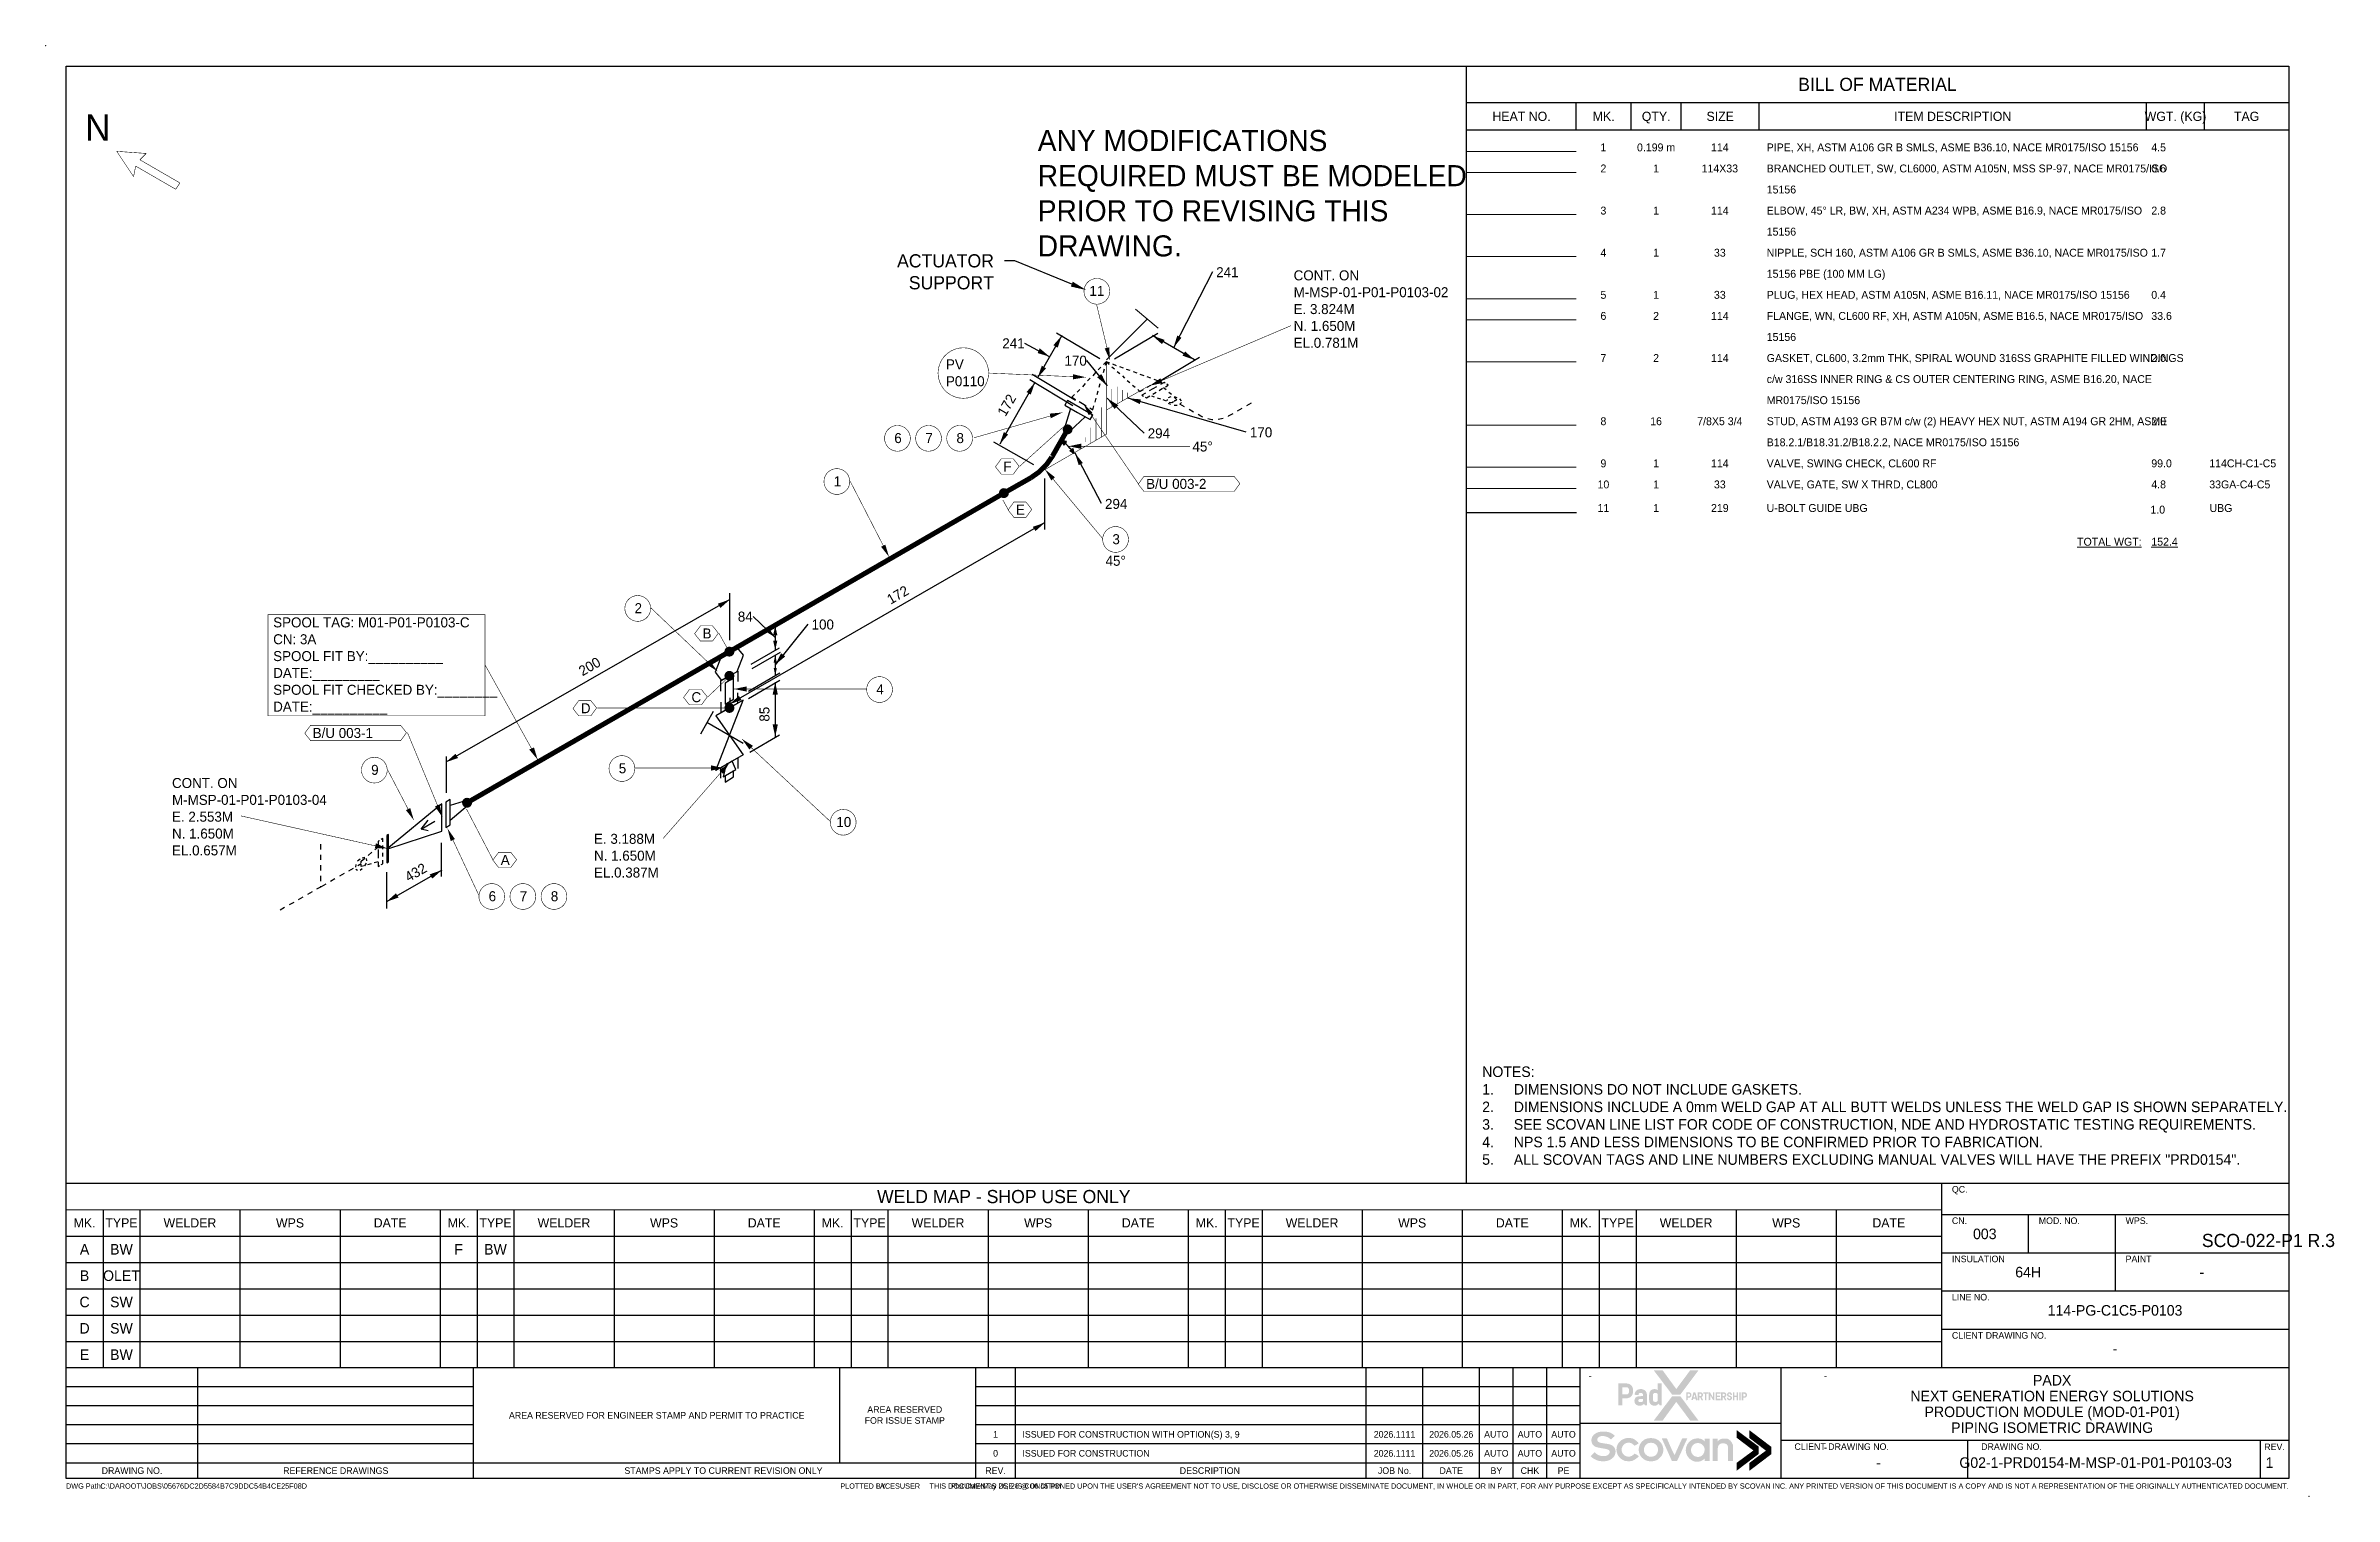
# Model space of a CAD drawing. Extents: x -4 to 431, y -3 to 272.
import ezdxf
from ezdxf import colors
from ezdxf.entities.mleader import LeaderData, LeaderLine
from ezdxf.enums import TextEntityAlignment as Align
from ezdxf.math import Vec2, Vec3

# ---------------------------------------------------------------- set-up
doc = ezdxf.new("R2018")
doc.units = 0
doc.header["$LTSCALE"] = 10
doc.layers.get('0').update_dxf_attribs({"lineweight": 0})
for name, color, linetype in [('BOM', 7, 'Continuous'), ('DIMENSION', 2, 'Continuous'), ('GA SYMBOLS', 32, 'Continuous'), ('INTERNAL', 3, 'Continuous'), ('PIPE', 7, 'Continuous'), ('Text1', 7, 'Continuous'), ('TEXT2', 40, 'Continuous'), ('Title Block', 255, 'Continuous'), ('TITLE BLOCK-TEXT', 12, 'Continuous'), ('WELDS', 7, 'Continuous')]:
    doc.layers.add(name, color=color, linetype=linetype)
doc.layers.add('QC', color=9, linetype='Continuous', plot=False)
doc.styles.add('framdcn', font='', dxfattribs={"height": 2.5})
doc.styles.add('HmNote', font='hm.shx')
doc.styles.add('Scovan Standard', font='', dxfattribs={"height": 2.5})
doc.styles.get("Standard").update_dxf_attribs({"font": ''})
doc.styles.get('framdcn').set_extended_font_data('Franklin Gothic Medium Cond')
doc.styles.get('Scovan Standard').set_extended_font_data('Franklin Gothic Medium Cond')
doc.styles.get('Standard').set_extended_font_data('Franklin Gothic Medium Cond')

msp = doc.modelspace()

# ---------------------------------------------------------------- texts
at = {"style": 'framdcn'}
msp.add_text('%%UTOTAL WGT:', height=1.5, dxfattribs=at).set_placement((393.97, 177.11), align=Align.RIGHT)
msp.add_text('%%UTOTAL WGT:', height=1.5, dxfattribs=at).set_placement((393.97, 177.11), align=Align.RIGHT)
msp.add_text('%%U152.4', height=1.5, dxfattribs=at).set_placement((395.8, 177.12))
at = {"layer": 'BOM', "style": 'framdcn'}
for s, p in [('1', (291.8, 252)), ('0.199 m', (301.8, 252)), ('114', (313.9, 252)), ('2', (291.8, 248)), ('1', (301.8, 248)), ('114X33', (313.9, 248)), ('3', (291.8, 240)), ('1', (301.8, 240)), ('114', (313.9, 240)), ('4', (291.8, 232)), ('1', (301.8, 232)), ('33', (313.9, 232)), ('5', (291.8, 224)), ('1', (301.8, 224)), ('33', (313.9, 224)), ('6', (291.8, 220)), ('2', (301.8, 220)), ('114', (313.9, 220)), ('7', (291.8, 212)), ('2', (301.8, 212)), ('114', (313.9, 212)), ('8', (291.8, 200)), ('16', (301.8, 200)), ('7/8X5 3/4', (313.9, 200)), ('9', (291.8, 192)), ('1', (301.8, 192)), ('114', (313.9, 192)), ('10', (291.8, 188)), ('1', (301.8, 188)), ('33', (313.9, 188)), ('11', (291.8, 183.52)), ('1', (301.8, 183.52)), ('219', (313.9, 183.52))]:
    msp.add_text(s, height=1.5, dxfattribs=at).set_placement(p, align=Align.CENTER)
for s, p in [('PIPE, XH, ASTM A106 GR B SMLS, ASME B36.10, NACE MR0175/ISO 15156', (322.8, 252)), ('4.5', (395.8, 252)), ('BRANCHED OUTLET, SW, CL6000, ASTM A105N, MSS SP-97, NACE MR0175/ISO', (322.8, 248)), ('0.6', (395.8, 248)), ('15156', (322.8, 244)), ('ELBOW, 45° LR, BW, XH, ASTM A234 WPB, ASME B16.9, NACE MR0175/ISO', (322.8, 240)), ('2.8', (395.8, 240)), ('15156', (322.8, 236)), ('NIPPLE, SCH 160, ASTM A106 GR B SMLS, ASME B36.10, NACE MR0175/ISO', (322.8, 232)), ('1.7', (395.8, 232)), ('15156 PBE (100 MM LG)', (322.8, 228)), ('PLUG, HEX HEAD, ASTM A105N, ASME B16.11, NACE MR0175/ISO 15156', (322.8, 224)), ('FLANGE, WN, CL600 RF, XH, ASTM A105N, ASME B16.5, NACE MR0175/ISO', (322.8, 220)), ('0.4', (395.8, 224)), ('15156', (322.8, 216)), ('33.6', (395.8, 220)), ('GASKET, CL600, 3.2mm THK, SPIRAL WOUND 316SS GRAPHITE FILLED WINDINGS', (322.8, 212)), ('2.0', (395.8, 212)), ('c/w 316SS INNER RING & CS OUTER CENTERING RING, ASME B16.20, NACE', (322.8, 208)), ('MR0175/ISO 15156', (322.8, 204)), ('STUD, ASTM A193 GR B7M c/w (2) HEAVY HEX NUT, ASTM A194 GR 2HM, ASME', (322.8, 200)), ('2.0', (395.8, 200)), ('B18.2.1/B18.31.2/B18.2.2, NACE MR0175/ISO 15156', (322.8, 196)), ('VALVE, SWING CHECK, CL600 RF', (322.8, 192)), ('99.0', (395.8, 192)), ('114CH-C1-C5', (406.8, 192)), ('VALVE, GATE, SW X THRD, CL800', (322.8, 188)), ('4.8', (395.8, 188)), ('33GA-C4-C5', (406.8, 188)), ('U-BOLT GUIDE UBG', (322.79, 183.52)), ('1.0', (395.63, 183.21)), ('UBG', (406.85, 183.52))]:
    msp.add_text(s, height=1.5, dxfattribs=at).set_placement(p)
at = {"layer": 'BOM', "color": 0, "style": 'framdcn'}
for s, p in [('A', (3.5, 42.5)), ('BW', (10.5, 42.5)), ('F', (74.5, 42.5)), ('BW', (81.5, 42.5)), ('B', (3.5, 37.5)), ('OLET', (10.5, 37.5)), ('C', (3.5, 32.5)), ('SW', (10.5, 32.5)), ('D', (3.5, 27.5)), ('SW', (10.5, 27.5)), ('E', (3.5, 22.5)), ('BW', (10.5, 22.5))]:
    msp.add_text(s, height=2, dxfattribs=at).set_placement(p, align=Align.CENTER)
at = {"layer": 'DIMENSION', "style": 'framdcn'}
for s, p in [('241', (218.3, 228.1)), ('241', (177.7, 214.6)), ('170', (189.5, 211.3)), ('294', (205.3, 197.5)), ('170', (224.7, 197.7)), ('294', (197.2, 184.1)), ('84', (127.5, 162.7)), ('100', (141.5, 161.2))]:
    msp.add_text(s, height=1.9, dxfattribs=at).set_placement(p)
for s, rotation, p in [('172', 60, (178.3, 201.5)), ('172', 30, (156.5, 165.9)), ('200', 30, (98, 152.3)), ('85', 90, (133.5, 143.7)), ('432', 30, (65, 113.2))]:
    msp.add_text(s, height=1.9, rotation=rotation, dxfattribs=at).set_placement(p)
at = {"layer": 'INTERNAL', "style": 'framdcn'}
for s, p in [('B/U 003-2', (205, 187.9)), ('B/U 003-1', (46.8, 140.6))]:
    msp.add_text(s, height=1.9, dxfattribs=at).set_placement(p)
at = {"layer": 'Text1', "insert": (268.79, 78.22), "char_height": 2, "width": 146.6752, "attachment_point": 1, "style": 'Scovan Standard'}
msp.add_mtext('NOTES: \\P\\pxi-3,l3,t3;1.^IDIMENSIONS DO NOT INCLUDE GASKETS.\\P2.^IDIMENSIONS INCLUDE A 0mm WELD GAP AT ALL BUTT WELDS UNLESS THE WELD GAP IS SHOWN SEPARATELY.\\P3.^ISEE SCOVAN LINE LIST FOR CODE OF CONSTRUCTION, NDE AND HYDROSTATIC TESTING REQUIREMENTS.\\P4.^INPS 1.5 AND LESS DIMENSIONS TO BE CONFIRMED PRIOR TO FABRICATION.\\P5.^IALL SCOVAN TAGS AND LINE NUMBERS EXCLUDING MANUAL VALVES WILL HAVE THE PREFIX "PRD0154".', dxfattribs=at)
at = {"layer": 'TEXT2', "style": 'framdcn'}
for s, height, p in [('N', 5, (3.6, 254)), ('11', 1.9, (194.24, 224.55)), ('CONT. ON', 1.9, (233, 227.5)), ('M-MSP-01-P01-P0103-02', 1.9, (233, 224.3)), ('6', 1.9, (157.2, 196.6)), ('7', 1.9, (163.1, 196.6)), ('8', 1.9, (169, 196.6)), ('45°', 1.9, (213.8, 195)), ('F', 1.9, (177.9, 191.2)), ('1', 1.9, (145.7, 188.4)), ('E', 1.9, (180.3, 183)), ('3', 1.9, (198.6, 177.4)), ('45°', 1.9, (197.3, 173.3)), ('2', 1.9, (107.9, 164.3)), ('SPOOL TAG: M01-P01-P0103-C', 1.9, (39.3, 161.6)), ('B', 1.9, (120.8, 159.5)), ('SPOOL FIT BY:__________', 1.9, (39.3, 155.2)), ('CN: 3A', 1.9, (39.3, 158.4)), ('DATE:_________', 1.9, (39.3, 152)), ('SPOOL FIT CHECKED BY:________', 1.9, (39.3, 148.8)), ('C', 1.9, (118.7, 147.4)), ('4', 1.9, (153.8, 148.9)), ('DATE:__________', 1.9, (39.3, 145.6)), ('D', 1.9, (97.7, 145.3)), ('9', 1.9, (57.9, 133.6)), ('5', 1.9, (104.9, 133.9)), ('CONT. ON', 1.9, (20.1, 131.1)), ('M-MSP-01-P01-P0103-04', 1.9, (20.1, 127.9)), ('10', 1.9, (146.2, 123.7)), ('A', 1.9, (82.5, 116.5)), ('6', 1.9, (80.2, 109.6)), ('7', 1.9, (86.1, 109.6)), ('8', 1.9, (92, 109.6))]:
    msp.add_text(s, height=height, dxfattribs=at).set_placement(p)

# ---------------------------------------------------------------- blocks, each defined once
blk = doc.blocks.new('block1')
at = {"layer": 'TEXT2'}
blk.add_hatch(color=256, dxfattribs=at).paths.add_polyline_path([(0, 0), (-2.4, 0.1), (-2.2, 1)])
at = {"layer": 'TEXT2', "linetype": 'ByBlock', "const_width": 0.1, "flags": 128}
blk.add_lwpolyline([(-27.8, 6.2), (0, 0)], dxfattribs=at)
blk = doc.blocks.new('block2')
at = {"layer": 'TEXT2', "style": 'framdcn'}
for s, p in [('E. 2.553M', (0, 0)), ('N. 1.650M', (0, -3.2)), ('EL.0.657M', (0, -6.4))]:
    blk.add_text(s, height=1.9, dxfattribs=at).set_placement(p)
blk = doc.blocks.new('block3')
at = {"layer": 'TEXT2'}
blk.add_hatch(color=256, dxfattribs=at).paths.add_polyline_path([(0, 0), (-1.5, 1.9), (-0.7, 2.3)])
at = {"layer": 'TEXT2', "linetype": 'ByBlock', "const_width": 0.1, "flags": 128}
blk.add_lwpolyline([(-5, 9.6), (0, 0)], dxfattribs=at)
blk = doc.blocks.new('block5')
at = {"layer": 'TEXT2'}
blk.add_hatch(color=256, dxfattribs=at).paths.add_polyline_path([(0, 0), (1.4, -2), (0.6, -2.4)])
at = {"layer": 'TEXT2', "linetype": 'ByBlock', "const_width": 0.1, "flags": 128}
blk.add_lwpolyline([(6, -12.8), (0, 0)], dxfattribs=at)
blk = doc.blocks.new('block6')
at = {"layer": 'TEXT2'}
blk.add_hatch(color=256, dxfattribs=at).paths.add_polyline_path([(0, 0), (-1.6, 1.9), (-0.7, 2.3)])
at = {"layer": 'TEXT2', "linetype": 'ByBlock', "const_width": 0.1, "flags": 128}
blk.add_lwpolyline([(-10, 18), (0, 0)], dxfattribs=at)
blk = doc.blocks.new('block8')
at = {"layer": 'TEXT2'}
blk.add_hatch(color=256, dxfattribs=at).paths.add_polyline_path([(0, 0), (-2.1, 1.3), (-1.4, 2)])
at = {"layer": 'TEXT2', "linetype": 'ByBlock', "const_width": 0.1, "flags": 128}
blk.add_lwpolyline([(-12.6, 12), (0, 0)], dxfattribs=at)
blk = doc.blocks.new('block9')
at = {"layer": 'TEXT2'}
blk.add_hatch(color=256, dxfattribs=at).paths.add_polyline_path([(0, 0), (2.4, 0.5), (2.4, -0.5)])
at = {"layer": 'TEXT2', "linetype": 'ByBlock', "const_width": 0.1, "flags": 128}
blk.add_lwpolyline([(25.2, 0), (0, 0)], dxfattribs=at)
blk = doc.blocks.new('block10')
at = {"layer": 'TEXT2'}
blk.add_hatch(color=256, dxfattribs=at).paths.add_polyline_path([(0, 0), (2.1, -1.3), (1.4, -2)])
at = {"layer": 'TEXT2', "linetype": 'ByBlock', "const_width": 0.1, "flags": 128}
blk.add_lwpolyline([(16.8, -15.7), (0, 0)], dxfattribs=at)
blk = doc.blocks.new('block11')
at = {"layer": 'TEXT2'}
blk.add_hatch(color=256, dxfattribs=at).paths.add_polyline_path([(0, 0), (-1.2, -2.1), (-1.9, -1.5)])
at = {"layer": 'TEXT2', "linetype": 'ByBlock', "const_width": 0.1, "flags": 128}
blk.add_lwpolyline([(-12.6, -14.4), (0, 0)], dxfattribs=at)
blk = doc.blocks.new('block12')
at = {"layer": 'TEXT2', "style": 'framdcn'}
for s, p in [('E. 3.188M', (0, 0)), ('N. 1.650M', (0, -3.2)), ('EL.0.387M', (0, -6.4))]:
    blk.add_text(s, height=1.9, dxfattribs=at).set_placement(p)
blk = doc.blocks.new('block13')
at = {"layer": 'TEXT2'}
blk.add_hatch(color=256, dxfattribs=at).paths.add_polyline_path([(0, 0), (-2.4, -0.5), (-2.4, 0.5)])
at = {"layer": 'TEXT2', "linetype": 'ByBlock', "const_width": 0.1, "flags": 128}
blk.add_lwpolyline([(-16.8, 0), (0, 0)], dxfattribs=at)
blk = doc.blocks.new('block14')
at = {"layer": 'TEXT2'}
blk.add_hatch(color=256, dxfattribs=at).paths.add_polyline_path([(0, 0), (-1.5, 1.9), (-0.7, 2.3)])
at = {"layer": 'TEXT2', "linetype": 'ByBlock', "const_width": 0.1, "flags": 128}
blk.add_lwpolyline([(-7.4, 14.4), (0, 0)], dxfattribs=at)
blk = doc.blocks.new('block15')
at = {"layer": 'TEXT2'}
blk.add_hatch(color=256, dxfattribs=at).paths.add_polyline_path([(0, 0), (1.9, -1.5), (1.2, -2.1)])
at = {"layer": 'TEXT2', "linetype": 'ByBlock', "const_width": 0.1, "flags": 128}
blk.add_lwpolyline([(11, -13.2), (0, 0)], dxfattribs=at)
blk = doc.blocks.new('block16')
at = {"layer": 'TEXT2'}
blk.add_hatch(color=256, dxfattribs=at).paths.add_polyline_path([(0, 0), (-2.2, -1.1), (-2.4, -0.2)])
at = {"layer": 'TEXT2', "linetype": 'ByBlock', "const_width": 0.1, "flags": 128}
blk.add_lwpolyline([(-16.8, -4.8), (0, 0)], dxfattribs=at)
blk = doc.blocks.new('block17')
at = {"layer": 'TEXT2'}
blk.add_hatch(color=256, dxfattribs=at).paths.add_polyline_path([(0, 0), (-2.4, -0.4), (-2.4, 0.6)])
at = {"layer": 'TEXT2', "linetype": 'ByBlock', "const_width": 0.1, "flags": 128}
blk.add_lwpolyline([(-18.4, 0.8), (0, 0)], dxfattribs=at)
blk = doc.blocks.new('block18')
at = {"layer": 'TEXT2', "style": 'framdcn'}
for s, p in [('PV', (0, 0)), ('P0110', (0, -3.2))]:
    blk.add_text(s, height=1.9, dxfattribs=at).set_placement(p)
blk = doc.blocks.new('block19')
at = {"layer": 'TEXT2'}
blk.add_hatch(color=256, dxfattribs=at).paths.add_polyline_path([(0, 0), (2, 1.4), (2.4, 0.5)])
at = {"layer": 'TEXT2', "linetype": 'ByBlock', "const_width": 0.1, "flags": 128}
blk.add_lwpolyline([(26.8, 11.4), (0, 0)], dxfattribs=at)
blk = doc.blocks.new('block20')
at = {"layer": 'TEXT2', "style": 'framdcn'}
for s, p in [('E. 3.824M', (0, 0)), ('N. 1.650M', (0, -3.2)), ('EL.0.781M', (0, -6.4))]:
    blk.add_text(s, height=1.9, dxfattribs=at).set_placement(p)
blk = doc.blocks.new('block21')
at = {"layer": 'PIPE', "linetype": 'ByBlock', "flags": 128}
for points in [[(10.4, 8.6), (0, 0)], [(6.5, 3.8), (7.8, 5.5)], [(6.5, 3.8), (9.1, 5.3)], [(10.4, 3.4), (10.4, 8.6)], [(0, 0), (10.4, 3.4)], [(0.3, 2.8), (0, 2.6)], [(0, 2.6), (0, 0)], [(0, 0), (0, -2.6)], [(0.3, -2.4), (0.3, 2.8)], [(7.8, 3.5), (6.5, 3.8)], [(0, -2.6), (0.3, -2.4)]]:
    blk.add_lwpolyline(points, dxfattribs=at)
at = {"flags": 1}
for tag in ['Tag', 'UCI', 'Pipe Ref', 'Description', 'Key']:
    blk.add_attdef(tag, (0, 0), '', height=1, dxfattribs=at)
blk = doc.blocks.new('block22')
at = {"layer": 'PIPE', "linetype": 'ByBlock', "flags": 128}
for points in [[(0.8, 2.9), (0, 2.4)], [(0, 2.4), (0, 0)], [(0, 0), (0, -2.4)], [(0.8, -1.9), (0.8, 2.9)], [(4.1, 2.8), (0.8, 1.8)], [(0.8, -1), (4.1, 1.8)], [(4.1, 1.8), (4.1, 2.8)], [(0, -2.4), (0.8, -1.9)]]:
    blk.add_lwpolyline(points, dxfattribs=at)
at = {"flags": 1}
for tag in ['Tag', 'UCI', 'Pipe Ref', 'Description', 'Key']:
    blk.add_attdef(tag, (0, 0), '', height=1, dxfattribs=at)
blk = doc.blocks.new('block23')
at = {"layer": 'PIPE', "linetype": 'ByBlock', "const_width": 0.95, "flags": 128}
blk.add_lwpolyline([(49.8, 28.7), (0, 0)], dxfattribs=at)
at = {"flags": 1}
for tag in ['Tag', 'UCI', 'Pipe Ref', 'Description', 'Key']:
    blk.add_attdef(tag, (0, 0), '', height=1, dxfattribs=at)
blk = doc.blocks.new('block24')
at = {"layer": 'PIPE', "linetype": 'ByBlock', "flags": 128}
for points in [[(0, 0), (-1.5, -0.8)], [(1.5, 0.8), (0, 0)], [(2.7, -0.7), (1.5, 0.8)], [(-1.5, -0.8), (-2.7, -3.9)], [(-2.7, -3.9), (-1.5, -5.5)], [(-1.6, -5.5), (1.6, -3.7)], [(-1.5, -5.5), (1.5, -3.8)], [(1.5, -3.8), (2.7, -0.7)], [(1.6, -3.7), (1.6, -5.7)], [(-1.6, -7.5), (-1.6, -5.5)]]:
    blk.add_lwpolyline(points, dxfattribs=at)
at = {"flags": 1}
for tag in ['Tag', 'UCI', 'Pipe Ref', 'Description', 'Key']:
    blk.add_attdef(tag, (0, 0), '', height=1, dxfattribs=at)
blk = doc.blocks.new('block25')
at = {"layer": 'PIPE', "linetype": 'ByBlock', "flags": 128}
for points in [[(0, 0), (-0.8, -0.5)], [(0.8, 0.5), (0, 0)], [(0.8, -3.5), (0.8, 0.5)], [(-0.8, -0.5), (-0.8, -4.5)], [(-0.8, -4.5), (0.8, -3.5)]]:
    blk.add_lwpolyline(points, dxfattribs=at)
at = {"flags": 1}
for tag in ['Tag', 'UCI', 'Pipe Ref', 'Description', 'Key']:
    blk.add_attdef(tag, (0, 0), '', height=1, dxfattribs=at)
blk = doc.blocks.new('block26')
at = {"layer": 'PIPE', "linetype": 'ByBlock', "flags": 128}
for points in [[(0, -2), (0, 0)], [(-4.7, -3.6), (-7.1, -7.9)], [(-4.2, -14.8), (1, -1.4)], [(-1.6, -2.9), (-4.2, -4.4)], [(-3.2, -1.8), (-3.2, -3.8)], [(-3.2, -3.8), (0, -2)], [(1, -1.4), (-1.6, -2.9)], [(-5.9, -5.6), (1, -9.6)], [(-4.2, -4.4), (1, -11.8)], [(1, -11.8), (-4.2, -14.8)], [(-3.2, -14.2), (0, -12.4)], [(0, -12.4), (0, -14.4)], [(-3.2, -16.2), (-3.2, -14.2)]]:
    blk.add_lwpolyline(points, dxfattribs=at)
at = {"flags": 1}
for tag in ['Tag', 'UCI', 'Pipe Ref', 'Description', 'Key']:
    blk.add_attdef(tag, (0, 0), '', height=1, dxfattribs=at)
blk = doc.blocks.new('block27')
at = {"layer": 'PIPE', "linetype": 'ByBlock', "flags": 128}
for points in [[(0, 0), (-0.6, -0.3)], [(0.5, 0.3), (0, 0)], [(1.2, -1.3), (0.5, 0.3)], [(-0.6, -0.3), (-1.2, -2.7)], [(-1.2, -2.7), (1.2, -1.3)], [(-0.8, -2.5), (-0.8, -3.7)], [(-0.8, -3.7), (0.8, -2.7)], [(0.8, -2.7), (0.8, -1.5)]]:
    blk.add_lwpolyline(points, dxfattribs=at)
at = {"flags": 1}
for tag in ['Tag', 'UCI', 'Pipe Ref', 'Description', 'Key']:
    blk.add_attdef(tag, (0, 0), '', height=1, dxfattribs=at)
blk = doc.blocks.new('block28')
at = {"layer": 'PIPE', "linetype": 'ByBlock', "const_width": 0.95, "flags": 128}
blk.add_lwpolyline([(52.1, 30.1), (0, 0)], dxfattribs=at)
at = {"flags": 1}
for tag in ['Tag', 'UCI', 'Pipe Ref', 'Description', 'Key']:
    blk.add_attdef(tag, (0, 0), '', height=1, dxfattribs=at)
blk = doc.blocks.new('block29')
at = {"layer": 'PIPE', "linetype": 'ByBlock', "const_width": 0.95, "flags": 128}
for points in [[(12.59, -0.49), (9.69, -5.59)], [(9.69, -5.59), (9.69, -5.6), (8.57, -7.19), (7.19, -8.57), (5.59, -9.69)], [(5.59, -9.69), (0.49, -12.59)]]:
    blk.add_lwpolyline(points, dxfattribs=at)
at = {"flags": 1}
for tag in ['Tag', 'UCI', 'Pipe Ref', 'Description', 'Key']:
    blk.add_attdef(tag, (0, 0), '', height=1, dxfattribs=at)
blk = doc.blocks.new('block30')
at = {"layer": 'PIPE', "linetype": 'ByBlock', "flags": 128}
for points in [[(-1.9, 2.3), (-2.4, 1.4)], [(-2.4, 1.4), (0, 0)], [(-2.4, -2.9), (-1.3, 0.8)], [(2.9, -0.5), (-1.9, 2.3)], [(0, 0), (2.4, -1.3)], [(-1.4, -3.5), (-2.4, -2.9)], [(1.4, -0.8), (-1.4, -3.5)], [(2.4, -1.3), (2.9, -0.5)]]:
    blk.add_lwpolyline(points, dxfattribs=at)
at = {"flags": 1}
for tag in ['Tag', 'UCI', 'Pipe Ref', 'Description', 'Key']:
    blk.add_attdef(tag, (0, 0), '', height=1, dxfattribs=at)
blk = doc.blocks.new('block31')
at = {"layer": 'PIPE', "flags": 128}
for points in [[(1.5, 4.8), (1, 4.3)], [(2.5, 5.9), (2, 5.3)], [(3.5, 6.9), (3, 6.4)], [(3.6, 4.5), (3.8, 5.2)], [(4.6, 8), (4, 7.4)], [(4, 5.9), (4.2, 6.6)], [(4.4, 7.3), (4.6, 8)], [(5.2, 7.7), (4.6, 7.9)], [(4.7, 7.8), (5.1, 7.4)], [(5.6, 7), (6.1, 6.6)], [(6.5, 7.2), (5.8, 7.5)], [(6.6, 6.1), (7.1, 5.7)], [(7.8, 6.7), (7.1, 7)], [(7.6, 5.3), (8, 4.8)], [(9.1, 6.3), (8.4, 6.5)], [(8.5, 4.4), (9, 4)], [(10.4, 5.8), (9.7, 6)], [(11.7, 5.3), (11, 5.5)], [(13, 4.8), (12.3, 5.1)], [(14.3, 4.3), (13.6, 4.6)], [(-1.5, 1.7), (-2, 1.2)], [(-2, 1.2), (-1.3, 0.8)], [(-0.5, 2.7), (-1, 2.2)], [(-0.6, 0.4), (0, 0)], [(0.5, 3.8), (0, 3.2)], [(0, 0), (0.7, -0.4)], [(2.4, 0.3), (2.6, 1)], [(2.8, 1.7), (3, 2.4)], [(3.2, 3.1), (3.4, 3.8)], [(9.5, 3.5), (10, 3.1)], [(10.5, 2.7), (10.9, 2.3)], [(10.9, 2.3), (11.6, 2.7)], [(12.3, 3.1), (13, 3.5)], [(13.7, 3.9), (14.3, 4.3)], [(1.4, -0.8), (2, -1.2)], [(2, -1.2), (2.2, -0.4)]]:
    blk.add_lwpolyline(points, dxfattribs=at)
at = {"flags": 1}
for tag in ['Tag', 'UCI', 'Pipe Ref', 'Description', 'Key']:
    blk.add_attdef(tag, (0, 0), '', height=1, dxfattribs=at)
blk = doc.blocks.new('block32')
at = {"layer": 'WELDS'}
h = blk.add_hatch(color=256, dxfattribs=at)
edge = h.paths.add_edge_path(flags=0)
edge.add_arc((0, 0), 0.95, 0, 360)
at = {"flags": 1}
for tag in ['Tag', 'UCI', 'Pipe Ref', 'Description', 'Key']:
    blk.add_attdef(tag, (0, 0), '', height=1, dxfattribs=at)
blk = doc.blocks.new('block33')
at = {"layer": 'WELDS'}
h = blk.add_hatch(color=256, dxfattribs=at)
edge = h.paths.add_edge_path(flags=0)
edge.add_arc((0, 0), 0.95, 0, 360)
at = {"flags": 1}
for tag in ['Tag', 'UCI', 'Pipe Ref', 'Description', 'Key']:
    blk.add_attdef(tag, (0, 0), '', height=1, dxfattribs=at)
blk = doc.blocks.new('block34')
at = {"layer": 'WELDS'}
h = blk.add_hatch(color=256, dxfattribs=at)
edge = h.paths.add_edge_path(flags=0)
edge.add_arc((0, 0), 0.95, 0, 360)
at = {"flags": 1}
for tag in ['Tag', 'UCI', 'Pipe Ref', 'Description', 'Key']:
    blk.add_attdef(tag, (0, 0), '', height=1, dxfattribs=at)
blk = doc.blocks.new('block35')
at = {"layer": 'WELDS'}
h = blk.add_hatch(color=256, dxfattribs=at)
edge = h.paths.add_edge_path(flags=0)
edge.add_arc((0, 0), 0.95, 0, 360)
at = {"flags": 1}
for tag in ['Tag', 'UCI', 'Pipe Ref', 'Description', 'Key']:
    blk.add_attdef(tag, (0, 0), '', height=1, dxfattribs=at)
blk = doc.blocks.new('block36')
at = {"layer": 'WELDS'}
h = blk.add_hatch(color=256, dxfattribs=at)
edge = h.paths.add_edge_path(flags=0)
edge.add_arc((0, 0), 0.95, 0, 360)
at = {"flags": 1}
for tag in ['Tag', 'UCI', 'Pipe Ref', 'Description', 'Key']:
    blk.add_attdef(tag, (0, 0), '', height=1, dxfattribs=at)
blk = doc.blocks.new('block37')
at = {"layer": 'WELDS'}
h = blk.add_hatch(color=256, dxfattribs=at)
edge = h.paths.add_edge_path(flags=0)
edge.add_arc((0, 0), 0.95, 0, 360)
at = {"flags": 1}
for tag in ['Tag', 'UCI', 'Pipe Ref', 'Description', 'Key']:
    blk.add_attdef(tag, (0, 0), '', height=1, dxfattribs=at)
blk = doc.blocks.new('tt-sv-iso-db')
for p, q in [((-65.94, -212.17), (-65.94, -247.17)), ((-414.89, -217.17), (-414.89, -247.17)), ((-407.89, -217.17), (-407.89, -247.17)), ((-388.89, -217.17), (-388.89, -247.17)), ((-369.89, -217.17), (-369.89, -247.17)), ((-350.89, -217.17), (-350.89, -247.17)), ((-343.89, -217.17), (-343.89, -247.17)), ((-336.89, -217.17), (-336.89, -247.17)), ((-317.89, -217.17), (-317.89, -247.17)), ((-298.89, -217.17), (-298.89, -247.17)), ((-279.89, -217.17), (-279.89, -247.17)), ((-272.89, -217.17), (-272.89, -247.17)), ((-265.89, -217.17), (-265.89, -247.17)), ((-246.89, -217.17), (-246.89, -247.17)), ((-227.89, -217.17), (-227.89, -247.17)), ((-208.89, -217.17), (-208.89, -247.17)), ((-201.89, -217.17), (-201.89, -247.17)), ((-194.89, -217.17), (-194.89, -247.17)), ((-175.89, -217.17), (-175.89, -247.17)), ((-156.89, -217.17), (-156.89, -247.17)), ((-137.89, -217.17), (-137.89, -247.17)), ((-130.89, -217.17), (-130.89, -247.17)), ((-123.89, -217.17), (-123.89, -247.17)), ((-104.89, -217.17), (-104.89, -247.17)), ((-85.89, -217.17), (-85.89, -247.17)), ((-65.94, -218.13), (-65.94, -218.13)), ((-421.89, -222.17), (-65.94, -222.17)), ((-65.94, -225.39), (-65.94, -246.22)), ((-421.89, -227.17), (-65.94, -227.17)), ((-421.89, -232.17), (-65.94, -232.17)), ((-421.89, -237.17), (-65.94, -237.17)), ((-421.89, -242.17), (-65.94, -242.17))]:
    blk.add_line(p, q)
at = {"lineweight": 0}
blk.add_line((-421.89, -217.17), (-65.94, -217.17), dxfattribs=at)
at = {"color": 255}
blk.add_lwpolyline([(0, -212.17), (-421.89, -212.17)], dxfattribs=at)
at = {"layer": 'BOM', "color": 255}
blk.add_line((-156.14, 0), (-156.14, -212.17), dxfattribs=at)
at = {"layer": 'BOM', "color": 3}
for p, q in [((-156.14, -6.94), (0, -6.94)), ((-135.24, -12.14), (-135.24, -6.94)), ((-135.24, -12.14), (-135.24, -6.94)), ((-124.84, -12.14), (-124.84, -6.94)), ((-115.3, -12.14), (-115.3, -6.94)), ((-100.55, -12.14), (-100.55, -6.94)), ((-27, -12.14), (-27, -6.94)), ((-16, -12.14), (-16, -6.94)), ((0, -12.14), (-156.14, -12.14))]:
    blk.add_line(p, q, dxfattribs=at)
at = {"layer": 'Title Block', "color": 9}
for p, q in [((0, -218.13), (-65.94, -218.13)), ((-49.45, -218.13), (-49.45, -225.39)), ((-32.97, -218.13), (-32.97, -232.65)), ((0, -225.39), (-65.94, -225.39)), ((0, -232.65), (-65.94, -232.65)), ((0, -239.91), (-65.94, -239.91))]:
    blk.add_line(p, q, dxfattribs=at)
at = {"layer": 'BOM', "color": 3}
for s, style, p in [('BILL OF MATERIAL', 'Scovan Standard', (-78.07, -3.47)), ('WELD MAP - SHOP USE ONLY', 'framdcn', (-243.91, -214.67))]:
    blk.add_text(s, height=2.5, dxfattribs=dict(at, style=style)).set_placement(p, align=Align.MIDDLE_CENTER)
at = {"layer": 'BOM'}
for s, style, p in [('HEAT NO.', 'Scovan Standard', (-145.63, -9.54)), ('MK.', 'Scovan Standard', (-130.04, -9.54)), ('QTY.', 'Scovan Standard', (-120.07, -9.54)), ('SIZE', 'Scovan Standard', (-107.92, -9.54)), ('ITEM DESCRIPTION', 'Scovan Standard', (-63.78, -9.54)), ('WGT. (KG)', 'Scovan Standard', (-21.5, -9.54)), ('TAG', 'Scovan Standard', (-8, -9.54)), ('MK.', 'framdcn', (-418.39, -219.67)), ('TYPE', 'framdcn', (-411.39, -219.67)), ('WELDER', 'framdcn', (-398.39, -219.67)), ('WPS', 'framdcn', (-379.39, -219.67)), ('DATE', 'framdcn', (-360.39, -219.67)), ('MK.', 'framdcn', (-347.39, -219.67)), ('TYPE', 'framdcn', (-340.39, -219.67)), ('WELDER', 'framdcn', (-327.39, -219.67)), ('WPS', 'framdcn', (-308.39, -219.67)), ('DATE', 'framdcn', (-289.39, -219.67)), ('MK.', 'framdcn', (-276.39, -219.67)), ('TYPE', 'framdcn', (-269.39, -219.67)), ('WELDER', 'framdcn', (-256.39, -219.67)), ('WPS', 'framdcn', (-237.39, -219.67)), ('DATE', 'framdcn', (-218.39, -219.67)), ('MK.', 'framdcn', (-205.39, -219.67)), ('TYPE', 'framdcn', (-198.39, -219.67)), ('WELDER', 'framdcn', (-185.39, -219.67)), ('WPS', 'framdcn', (-166.39, -219.67)), ('DATE', 'framdcn', (-147.39, -219.67)), ('MK.', 'framdcn', (-134.39, -219.67)), ('TYPE', 'framdcn', (-127.39, -219.67)), ('WELDER', 'framdcn', (-114.39, -219.67)), ('WPS', 'framdcn', (-95.39, -219.67)), ('DATE', 'framdcn', (-75.91, -219.67))]:
    blk.add_text(s, height=1.75, dxfattribs=dict(at, style=style)).set_placement(p, align=Align.MIDDLE_CENTER)
at = {"layer": 'DEFPOINTS', "color": 1, "insert": (-196.72, -12.14), "char_height": 4, "width": 81.4864, "attachment_point": 2, "style": 'HmNote'}
blk.add_mtext('\\pxql;ANY MODIFICATIONS REQUIRED MUST BE MODELED PRIOR TO REVISING THIS DRAWING.', dxfattribs=at)
at = {"layer": 'QC', "color": 7, "linetype": 'Continuous', "style": 'Scovan Standard'}
blk.add_text('QC.', height=1.25, dxfattribs=at).set_placement((-63.94, -213.92))
at = {"layer": 'TITLE BLOCK-TEXT', "color": 7, "linetype": 'Continuous', "style": 'Scovan Standard'}
for s, p in [('CN.', (-63.94, -219.88)), ('MOD. NO.', (-47.45, -219.88)), ('WPS.', (-30.97, -219.88)), ('INSULATION', (-63.94, -227.14)), ('PAINT', (-30.97, -227.14)), ('LINE NO.', (-63.94, -234.4)), ('CLIENT DRAWING NO.', (-63.94, -241.66))]:
    blk.add_text(s, height=1.25, dxfattribs=at).set_placement(p)
at = {"layer": 'TITLE BLOCK-TEXT', "color": 210, "style": 'Scovan Standard'}
for tag, p in [('CN', (-57.69, -221.76)), ('MOD_NO', (-41.21, -221.76)), ('INSULATION', (-49.45, -229.02)), ('PAINT', (-16.49, -229.02)), ('LN', (-32.97, -236.28)), ('CLIENTDWGNO', (-32.97, -243.54))]:
    blk.add_attdef(tag, text='', height=2, dxfattribs=at).set_placement(p, align=Align.MIDDLE_CENTER)
at = {"layer": 'TITLE BLOCK-TEXT', "color": 210, "lineweight": 30, "flags": 104}
blk.add_attdef('WPS', text='', height=2, dxfattribs=at).set_placement((-16.43, -221.76), align=Align.MIDDLE_CENTER)
blk = doc.blocks.new('SCOVAN-LOGO')
at = {"linetype": 'Continuous'}
h = blk.add_hatch(color=30, dxfattribs=at)
h.dxf.hatch_style = 1
edge = h.paths.add_edge_path()
edge.add_spline(control_points=[(-31.1, 6), (-30.1, 6.9), (-30.1, 6.9), (-31.3, 7.7)], knot_values=[0, 0, 0, 0, 1, 1, 1, 1], degree=3, periodic=0)
edge.add_spline(control_points=[(-31.3, 7.7), (-32.5, 8.5), (-33.7, 8.8), (-35.4, 8.8)], knot_values=[0, 0, 0, 0, 1, 1, 1, 1], degree=3, periodic=0)
edge.add_spline(control_points=[(-35.4, 8.8), (-37.4, 8.8), (-38.7, 8.4), (-39.8, 7.4)], knot_values=[0, 0, 0, 0, 1, 1, 1, 1], degree=3, periodic=0)
edge.add_spline(control_points=[(-39.8, 7.4), (-41.2, 6.2), (-41.4, 4), (-40.3, 2.7)], knot_values=[0, 0, 0, 0, 1, 1, 1, 1], degree=3, periodic=0)
edge.add_spline(control_points=[(-40.3, 2.7), (-39.6, 1.8), (-38.7, 1.5), (-34.8, 0.9)], knot_values=[0, 0, 0, 0, 1, 1, 1, 1], degree=3, periodic=0)
edge.add_spline(control_points=[(-34.8, 0.9), (-33, 0.6), (-32.3, 0), (-32.6, -0.9)], knot_values=[0, 0, 0, 0, 1, 1, 1, 1], degree=3, periodic=0)
edge.add_spline(control_points=[(-32.6, -0.9), (-32.9, -1.9), (-34, -2.5), (-35.5, -2.5)], knot_values=[0, 0, 0, 0, 1, 1, 1, 1], degree=3, periodic=0)
edge.add_spline(control_points=[(-35.5, -2.5), (-36.9, -2.5), (-38.1, -2), (-39.1, -1.1)], knot_values=[0, 0, 0, 0, 1, 1, 1, 1], degree=3, periodic=0)
edge.add_line((-39.1, -1.1), (-39.5, -0.7))
edge.add_line((-39.5, -0.7), (-40.5, -1.6))
edge.add_line((-40.5, -1.6), (-41.4, -2.5))
edge.add_line((-41.4, -2.5), (-41, -2.9))
edge.add_spline(control_points=[(-41, -2.9), (-40.2, -3.6), (-38.9, -4.3), (-37.9, -4.6)], knot_values=[0, 0, 0, 0, 1, 1, 1, 1], degree=3, periodic=0)
edge.add_spline(control_points=[(-37.9, -4.6), (-36.8, -4.9), (-35, -4.9), (-33.8, -4.7)], knot_values=[0, 0, 0, 0, 1, 1, 1, 1], degree=3, periodic=0)
edge.add_spline(control_points=[(-33.8, -4.7), (-32.3, -4.3), (-31, -3.4), (-30.4, -2.3)], knot_values=[0, 0, 0, 0, 1, 1, 1, 1], degree=3, periodic=0)
edge.add_spline(control_points=[(-30.4, -2.3), (-29.5, -0.6), (-29.9, 1.4), (-31.3, 2.3)], knot_values=[0, 0, 0, 0, 1, 1, 1, 1], degree=3, periodic=0)
edge.add_spline(control_points=[(-31.3, 2.3), (-32, 2.8), (-33, 3.1), (-34.8, 3.3)], knot_values=[0, 0, 0, 0, 1, 1, 1, 1], degree=3, periodic=0)
edge.add_spline(control_points=[(-34.8, 3.3), (-36.9, 3.6), (-37.3, 3.7), (-37.8, 4.1)], knot_values=[0, 0, 0, 0, 1, 1, 1, 1], degree=3, periodic=0)
edge.add_spline(control_points=[(-37.8, 4.1), (-38.6, 4.6), (-38.5, 5.7), (-37.6, 6.3)], knot_values=[0, 0, 0, 0, 1, 1, 1, 1], degree=3, periodic=0)
edge.add_spline(control_points=[(-37.6, 6.3), (-36.3, 7.1), (-34.1, 6.8), (-32.6, 5.6)], knot_values=[0, 0, 0, 0, 1, 1, 1, 1], degree=3, periodic=0)
edge.add_spline(control_points=[(-32.6, 5.6), (-32.4, 5.4), (-32.1, 5.2), (-32.1, 5.2)], knot_values=[0, 0, 0, 0, 1, 1, 1, 1], degree=3, periodic=0)
edge.add_spline(control_points=[(-32.1, 5.2), (-32, 5.2), (-31.6, 5.6), (-31.1, 6)], knot_values=[0, 0, 0, 0, 1, 1, 1, 1], degree=3, periodic=0)
edge = h.paths.add_edge_path()
edge.add_spline(control_points=[(-26.3, 2.6), (-25.8, 3.3), (-25.1, 3.6), (-24.1, 3.7)], knot_values=[0, 0, 0, 0, 1, 1, 1, 1], degree=3, periodic=0)
edge.add_spline(control_points=[(-24.1, 3.7), (-23.1, 3.7), (-22.5, 3.5), (-21.8, 2.8)], knot_values=[0, 0, 0, 0, 1, 1, 1, 1], degree=3, periodic=0)
edge.add_spline(control_points=[(-21.8, 2.8), (-21.5, 2.5), (-21.2, 2.3), (-21.2, 2.3)], knot_values=[0, 0, 0, 0, 1, 1, 1, 1], degree=3, periodic=0)
edge.add_spline(control_points=[(-21.2, 2.3), (-21.1, 2.3), (-20.7, 2.5), (-20.2, 2.8)], knot_values=[0, 0, 0, 0, 1, 1, 1, 1], degree=3, periodic=0)
edge.add_spline(control_points=[(-20.2, 2.8), (-19.5, 3.3), (-19.3, 3.4), (-19.4, 3.6)], knot_values=[0, 0, 0, 0, 1, 1, 1, 1], degree=3, periodic=0)
edge.add_spline(control_points=[(-19.4, 3.6), (-19.7, 4), (-20.9, 5), (-21.6, 5.4)], knot_values=[0, 0, 0, 0, 1, 1, 1, 1], degree=3, periodic=0)
edge.add_spline(control_points=[(-21.6, 5.4), (-23.1, 6.1), (-25.4, 6), (-26.8, 5.1)], knot_values=[0, 0, 0, 0, 1, 1, 1, 1], degree=3, periodic=0)
edge.add_spline(control_points=[(-26.8, 5.1), (-27.6, 4.7), (-28.6, 3.7), (-28.9, 3)], knot_values=[0, 0, 0, 0, 1, 1, 1, 1], degree=3, periodic=0)
edge.add_spline(control_points=[(-28.9, 3), (-30, 0.9), (-29.6, -1.6), (-27.9, -3.3)], knot_values=[0, 0, 0, 0, 1, 1, 1, 1], degree=3, periodic=0)
edge.add_spline(control_points=[(-27.9, -3.3), (-27.3, -3.9), (-26.3, -4.5), (-25.5, -4.7)], knot_values=[0, 0, 0, 0, 1, 1, 1, 1], degree=3, periodic=0)
edge.add_spline(control_points=[(-25.5, -4.7), (-25.3, -4.8), (-24.5, -4.8), (-23.8, -4.8)], knot_values=[0, 0, 0, 0, 1, 1, 1, 1], degree=3, periodic=0)
edge.add_spline(control_points=[(-23.8, -4.8), (-22.5, -4.8), (-22.4, -4.8), (-21.5, -4.3)], knot_values=[0, 0, 0, 0, 1, 1, 1, 1], degree=3, periodic=0)
edge.add_spline(control_points=[(-21.5, -4.3), (-20.7, -3.9), (-19.3, -2.8), (-19.3, -2.5)], knot_values=[0, 0, 0, 0, 1, 1, 1, 1], degree=3, periodic=0)
edge.add_spline(control_points=[(-19.3, -2.5), (-19.3, -2.4), (-19.7, -2.1), (-20.3, -1.8)], knot_values=[0, 0, 0, 0, 1, 1, 1, 1], degree=3, periodic=0)
edge.add_line((-20.3, -1.8), (-21.2, -1.3))
edge.add_line((-21.2, -1.3), (-21.7, -1.8))
edge.add_spline(control_points=[(-21.7, -1.8), (-22.6, -2.7), (-24, -3), (-25.2, -2.5)], knot_values=[0, 0, 0, 0, 1, 1, 1, 1], degree=3, periodic=0)
edge.add_spline(control_points=[(-25.2, -2.5), (-27.2, -1.6), (-27.8, 0.9), (-26.3, 2.6)], knot_values=[0, 0, 0, 0, 1, 1, 1, 1], degree=3, periodic=0)
edge = h.paths.add_edge_path()
edge.add_spline(control_points=[(-9.5, 4.1), (-10.6, 5.3), (-11.9, 5.8), (-13.7, 5.8)], knot_values=[0, 0, 0, 0, 1, 1, 1, 1], degree=3, periodic=0)
edge.add_spline(control_points=[(-13.7, 5.8), (-15.5, 5.8), (-16.8, 5.3), (-17.9, 4.1)], knot_values=[0, 0, 0, 0, 1, 1, 1, 1], degree=3, periodic=0)
edge.add_spline(control_points=[(-17.9, 4.1), (-19.1, 2.7), (-19.6, 0.9), (-19.1, -0.9)], knot_values=[0, 0, 0, 0, 1, 1, 1, 1], degree=3, periodic=0)
edge.add_spline(control_points=[(-19.1, -0.9), (-18.9, -1.8), (-18.5, -2.4), (-17.8, -3.2)], knot_values=[0, 0, 0, 0, 1, 1, 1, 1], degree=3, periodic=0)
edge.add_spline(control_points=[(-17.8, -3.2), (-17.1, -3.9), (-16.5, -4.3), (-15.5, -4.6)], knot_values=[0, 0, 0, 0, 1, 1, 1, 1], degree=3, periodic=0)
edge.add_spline(control_points=[(-15.5, -4.6), (-14.1, -5.1), (-11.9, -4.9), (-10.6, -4.1)], knot_values=[0, 0, 0, 0, 1, 1, 1, 1], degree=3, periodic=0)
edge.add_spline(control_points=[(-10.6, -4.1), (-10, -3.7), (-9, -2.7), (-8.6, -2)], knot_values=[0, 0, 0, 0, 1, 1, 1, 1], degree=3, periodic=0)
edge.add_spline(control_points=[(-8.6, -2), (-7.6, 0), (-7.9, 2.4), (-9.5, 4.1)], knot_values=[0, 0, 0, 0, 1, 1, 1, 1], degree=3, periodic=0)
edge = h.paths.add_edge_path(flags=16)
edge.add_spline(control_points=[(-16.2, -1.6), (-17.6, 0), (-16.9, 2.8), (-14.8, 3.5)], knot_values=[0, 0, 0, 0, 1, 1, 1, 1], degree=3, periodic=0)
edge.add_spline(control_points=[(-14.8, 3.5), (-13.2, 4), (-11.5, 3.4), (-10.8, 2)], knot_values=[0, 0, 0, 0, 1, 1, 1, 1], degree=3, periodic=0)
edge.add_spline(control_points=[(-10.8, 2), (-10, 0.3), (-10.6, -1.8), (-12.3, -2.5)], knot_values=[0, 0, 0, 0, 1, 1, 1, 1], degree=3, periodic=0)
edge.add_spline(control_points=[(-12.3, -2.5), (-13.7, -3.1), (-15.2, -2.8), (-16.2, -1.6)], knot_values=[0, 0, 0, 0, 1, 1, 1, 1], degree=3, periodic=0)
edge = h.paths.add_edge_path()
edge.add_spline(control_points=[(-4.6, 1.6), (-5.5, 3.7), (-6.3, 5.5), (-6.4, 5.6)], knot_values=[0, 0, 0, 0, 1, 1, 1, 1], degree=3, periodic=0)
edge.add_spline(control_points=[(-6.4, 5.6), (-6.4, 5.7), (-6.8, 5.7), (-7.6, 5.7)], knot_values=[0, 0, 0, 0, 1, 1, 1, 1], degree=3, periodic=0)
edge.add_line((-7.6, 5.7), (-8.7, 5.6))
edge.add_line((-8.7, 5.6), (-6.4, 0.5))
edge.add_line((-6.4, 0.5), (-6.4, 0.5))
edge.add_line((-6.4, 0.5), (-4.1, -4.7))
edge.add_line((-4.1, -4.7), (-2.9, -4.7))
edge.add_line((-2.9, -4.7), (-1.7, -4.7))
edge.add_line((-1.7, -4.7), (0.3, -0.4))
edge.add_spline(control_points=[(0.3, -0.4), (1.3, 2), (2.4, 4.4), (2.6, 4.8)], knot_values=[0, 0, 0, 0, 1, 1, 1, 1], degree=3, periodic=0)
edge.add_line((2.6, 4.8), (3, 5.7))
edge.add_line((3, 5.7), (1.8, 5.7))
edge.add_line((1.8, 5.7), (0.6, 5.6))
edge.add_line((0.6, 5.6), (-1, 2.1))
edge.add_spline(control_points=[(-1, 2.1), (-1.9, 0.1), (-2.7, -1.6), (-2.7, -1.8)], knot_values=[0, 0, 0, 0, 1, 1, 1, 1], degree=3, periodic=0)
edge.add_spline(control_points=[(-2.7, -1.8), (-2.9, -2.1), (-3, -2), (-4.6, 1.6)], knot_values=[0, 0, 0, 0, 1, 1, 1, 1], degree=3, periodic=0)
edge = h.paths.add_edge_path()
edge.add_line((13.2, 5.5), (12.1, 5.5))
edge.add_line((12.1, 5.5), (10.9, 5.5))
edge.add_line((10.9, 5.5), (10.9, 4.9))
edge.add_line((10.9, 4.9), (10.9, 4.2))
edge.add_line((10.9, 4.2), (10.5, 4.7))
edge.add_spline(control_points=[(10.5, 4.7), (9.6, 5.6), (7.9, 5.9), (6.3, 5.5)], knot_values=[0, 0, 0, 0, 1, 1, 1, 1], degree=3, periodic=0)
edge.add_spline(control_points=[(6.3, 5.5), (3.6, 4.8), (1.8, 1.9), (2.4, -0.9)], knot_values=[0, 0, 0, 0, 1, 1, 1, 1], degree=3, periodic=0)
edge.add_spline(control_points=[(2.4, -0.9), (2.9, -2.9), (4.6, -4.6), (6.6, -5)], knot_values=[0, 0, 0, 0, 1, 1, 1, 1], degree=3, periodic=0)
edge.add_spline(control_points=[(6.6, -5), (7.5, -5.1), (7.6, -5.1), (8.4, -5)], knot_values=[0, 0, 0, 0, 1, 1, 1, 1], degree=3, periodic=0)
edge.add_spline(control_points=[(8.4, -5), (9.2, -4.8), (10, -4.4), (10.6, -3.9)], knot_values=[0, 0, 0, 0, 1, 1, 1, 1], degree=3, periodic=0)
edge.add_line((10.6, -3.9), (10.9, -3.6))
edge.add_line((10.9, -3.6), (10.9, -4.2))
edge.add_line((10.9, -4.2), (10.9, -4.7))
edge.add_line((10.9, -4.7), (12.1, -4.7))
edge.add_line((12.1, -4.7), (13.2, -4.7))
edge.add_line((13.2, -4.7), (13.2, 0.4))
edge.add_line((13.2, 0.4), (13.2, 5.5))
edge = h.paths.add_edge_path(flags=16)
edge.add_spline(control_points=[(5.1, 1.9), (6.1, 3.8), (8.7, 4.1), (10.1, 2.5)], knot_values=[0, 0, 0, 0, 1, 1, 1, 1], degree=3, periodic=0)
edge.add_spline(control_points=[(10.1, 2.5), (10.8, 1.8), (11, 1.2), (10.9, 0.2)], knot_values=[0, 0, 0, 0, 1, 1, 1, 1], degree=3, periodic=0)
edge.add_spline(control_points=[(10.9, 0.2), (10.8, -1.1), (10.2, -2.1), (9.1, -2.6)], knot_values=[0, 0, 0, 0, 1, 1, 1, 1], degree=3, periodic=0)
edge.add_spline(control_points=[(9.1, -2.6), (6.3, -3.8), (3.6, -0.8), (5.1, 1.9)], knot_values=[0, 0, 0, 0, 1, 1, 1, 1], degree=3, periodic=0)
edge = h.paths.add_edge_path()
edge.add_spline(control_points=[(17.2, 2.2), (17.6, 3), (18.4, 3.5), (19.5, 3.4)], knot_values=[0, 0, 0, 0, 1, 1, 1, 1], degree=3, periodic=0)
edge.add_spline(control_points=[(19.5, 3.4), (20.1, 3.4), (20.9, 3.1), (21.2, 2.8)], knot_values=[0, 0, 0, 0, 1, 1, 1, 1], degree=3, periodic=0)
edge.add_spline(control_points=[(21.2, 2.8), (21.7, 2.2), (21.7, 1.8), (21.7, -1.6)], knot_values=[0, 0, 0, 0, 1, 1, 1, 1], degree=3, periodic=0)
edge.add_line((21.7, -1.6), (21.7, -4.7))
edge.add_line((21.7, -4.7), (22.9, -4.7))
edge.add_line((22.9, -4.7), (24, -4.7))
edge.add_line((24, -4.7), (24, -1))
edge.add_line((24, -1), (23.9, 2.7))
edge.add_line((23.9, 2.7), (23.6, 3.4))
edge.add_spline(control_points=[(23.6, 3.4), (23.2, 4.2), (22.5, 5), (21.7, 5.4)], knot_values=[0, 0, 0, 0, 1, 1, 1, 1], degree=3, periodic=0)
edge.add_spline(control_points=[(21.7, 5.4), (21.2, 5.6), (20.9, 5.6), (20, 5.6)], knot_values=[0, 0, 0, 0, 1, 1, 1, 1], degree=3, periodic=0)
edge.add_spline(control_points=[(20, 5.6), (18.8, 5.6), (18.1, 5.4), (17.3, 4.7)], knot_values=[0, 0, 0, 0, 1, 1, 1, 1], degree=3, periodic=0)
edge.add_line((17.3, 4.7), (16.9, 4.2))
edge.add_line((16.9, 4.2), (16.9, 4.9))
edge.add_line((16.9, 4.9), (16.9, 5.5))
edge.add_line((16.9, 5.5), (15.8, 5.5))
edge.add_line((15.8, 5.5), (14.6, 5.5))
edge.add_line((14.6, 5.5), (14.6, 0.4))
edge.add_line((14.6, 0.4), (14.6, 0.4))
edge.add_line((14.6, 0.4), (14.6, -4.7))
edge.add_line((14.6, -4.7), (15.7, -4.7))
edge.add_line((15.7, -4.7), (16.9, -4.7))
edge.add_line((16.9, -4.7), (16.9, -1.6))
edge.add_spline(control_points=[(16.9, -1.6), (16.9, 1.4), (17, 1.6), (17.2, 2.2)], knot_values=[0, 0, 0, 0, 1, 1, 1, 1], degree=3, periodic=0)
h = blk.add_hatch(color=89, dxfattribs=at)
h.dxf.hatch_style = 1
h.paths.add_polyline_path([(25.7, 5.9), (29.5, 3), (33.3, 0.1), (35.7, 1.9), (25.7, 9.4)])
h = blk.add_hatch(color=85, dxfattribs=at)
h.dxf.hatch_style = 1
h.paths.add_polyline_path([(29.5, -2.7), (25.7, -5.5), (25.7, -9.1), (35.7, -1.5), (35.7, 0.2), (35.7, 1.9)])
h = blk.add_hatch(color=89, dxfattribs=at)
h.dxf.hatch_style = 1
h.paths.add_polyline_path([(31.5, 5.8), (35.3, 2.9), (39.1, 0), (41.5, 1.8), (31.5, 9.4)])
h = blk.add_hatch(color=85, dxfattribs=at)
h.dxf.hatch_style = 1
h.paths.add_polyline_path([(35.3, -2.7), (31.5, -5.6), (31.5, -9.2), (41.5, -1.6), (41.5, 0.1), (41.5, 1.8)])
blk = doc.blocks.new('TB-CLOGO')
at = {"linetype": 'Continuous'}
h = blk.add_hatch(color=249, dxfattribs=at)
h.dxf.hatch_style = 1
edge = h.paths.add_edge_path()
edge.add_spline(control_points=[(-0.17, -0.33), (-1.73, -2.48), (-1.72, -2.48), (-1.72, -2.48)], knot_values=[0, 0, 0, 0, 1, 1, 1, 1], degree=3, periodic=0)
edge.add_spline(control_points=[(-1.72, -2.48), (-1.71, -2.48), (-0.52, -4.07), (0.93, -6.01)], knot_values=[0, 0, 0, 0, 1, 1, 1, 1], degree=3, periodic=0)
edge.add_line((0.93, -6.01), (3.55, -9.55))
edge.add_line((3.55, -9.55), (5.14, -9.55))
edge.add_line((5.14, -9.55), (6.72, -9.55))
edge.add_line((6.72, -9.55), (6.31, -9.01))
edge.add_spline(control_points=[(6.31, -9.01), (6.09, -8.71), (4.54, -6.63), (2.87, -4.4)], knot_values=[0, 0, 0, 0, 1, 1, 1, 1], degree=3, periodic=0)
edge.add_line((2.87, -4.4), (-0.17, -0.33))
edge = h.paths.add_edge_path()
edge.add_line((-1.71, 2.42), (-4.3, 5.97))
edge.add_line((-4.3, 5.97), (-6.88, 9.52))
edge.add_line((-6.88, 9.52), (-8.57, 9.52))
edge.add_spline(control_points=[(-8.57, 9.52), (-9.61, 9.52), (-10.25, 9.51), (-10.24, 9.5)], knot_values=[0, 0, 0, 0, 1, 1, 1, 1], degree=3, periodic=0)
edge.add_spline(control_points=[(-10.24, 9.5), (-10.24, 9.48), (-8.67, 7.41), (-6.76, 4.89)], knot_values=[0, 0, 0, 0, 1, 1, 1, 1], degree=3, periodic=0)
edge.add_line((-6.76, 4.89), (-3.29, 0.3))
edge.add_line((-3.29, 0.3), (-1.73, 0.3))
edge.add_line((-1.73, 0.3), (-0.18, 0.3))
edge.add_line((-0.18, 0.3), (-1.71, 2.42))
edge = h.paths.add_edge_path()
edge.add_spline(control_points=[(-18.22, 2.74), (-18.41, 3.42), (-18.83, 3.95), (-19.43, 4.26)], knot_values=[0, 0, 0, 0, 1, 1, 1, 1], degree=3, periodic=0)
edge.add_spline(control_points=[(-19.43, 4.26), (-19.65, 4.37), (-19.84, 4.44), (-20.1, 4.49)], knot_values=[0, 0, 0, 0, 1, 1, 1, 1], degree=3, periodic=0)
edge.add_spline(control_points=[(-20.1, 4.49), (-20.25, 4.52), (-20.51, 4.53), (-21.97, 4.54)], knot_values=[0, 0, 0, 0, 1, 1, 1, 1], degree=3, periodic=0)
edge.add_line((-21.97, 4.54), (-23.68, 4.55))
edge.add_line((-23.68, 4.55), (-23.68, 0.37))
edge.add_line((-23.68, 0.37), (-23.68, -3.8))
edge.add_line((-23.68, -3.8), (-22.93, -3.8))
edge.add_line((-22.93, -3.8), (-22.17, -3.8))
edge.add_line((-22.17, -3.8), (-22.17, -2.44))
edge.add_line((-22.17, -2.44), (-22.17, -1.09))
edge.add_line((-22.17, -1.09), (-21.32, -1.09))
edge.add_spline(control_points=[(-21.32, -1.09), (-20.42, -1.09), (-20.18, -1.07), (-19.87, -0.98)], knot_values=[0, 0, 0, 0, 1, 1, 1, 1], degree=3, periodic=0)
edge.add_spline(control_points=[(-19.87, -0.98), (-19.05, -0.74), (-18.45, -0.13), (-18.22, 0.72)], knot_values=[0, 0, 0, 0, 1, 1, 1, 1], degree=3, periodic=0)
edge.add_spline(control_points=[(-18.22, 0.72), (-18.17, 0.9), (-18.17, 0.94), (-18.17, 1.73)], knot_values=[0, 0, 0, 0, 1, 1, 1, 1], degree=3, periodic=0)
edge.add_spline(control_points=[(-18.17, 1.73), (-18.17, 2.51), (-18.17, 2.56), (-18.22, 2.74)], knot_values=[0, 0, 0, 0, 1, 1, 1, 1], degree=3, periodic=0)
edge = h.paths.add_edge_path(flags=16)
edge.add_line((-22.17, 3.09), (-21.28, 3.08))
edge.add_spline(control_points=[(-21.28, 3.08), (-20.4, 3.07), (-20.38, 3.07), (-20.25, 3.02)], knot_values=[0, 0, 0, 0, 1, 1, 1, 1], degree=3, periodic=0)
edge.add_spline(control_points=[(-20.25, 3.02), (-19.98, 2.91), (-19.74, 2.62), (-19.69, 2.31)], knot_values=[0, 0, 0, 0, 1, 1, 1, 1], degree=3, periodic=0)
edge.add_spline(control_points=[(-19.69, 2.31), (-19.66, 2.15), (-19.66, 1.3), (-19.69, 1.14)], knot_values=[0, 0, 0, 0, 1, 1, 1, 1], degree=3, periodic=0)
edge.add_spline(control_points=[(-19.69, 1.14), (-19.74, 0.83), (-19.93, 0.59), (-20.21, 0.46)], knot_values=[0, 0, 0, 0, 1, 1, 1, 1], degree=3, periodic=0)
edge.add_line((-20.21, 0.46), (-20.36, 0.38))
edge.add_line((-20.36, 0.38), (-21.27, 0.38))
edge.add_line((-21.27, 0.38), (-22.17, 0.37))
edge.add_line((-22.17, 0.37), (-22.17, 1.73))
edge.add_line((-22.17, 1.73), (-22.17, 3.09))
edge = h.paths.add_edge_path()
edge.add_spline(control_points=[(-12.89, 0.54), (-13, 1.42), (-13.6, 2.1), (-14.48, 2.32)], knot_values=[0, 0, 0, 0, 1, 1, 1, 1], degree=3, periodic=0)
edge.add_spline(control_points=[(-14.48, 2.32), (-14.9, 2.43), (-15.58, 2.42), (-16, 2.31)], knot_values=[0, 0, 0, 0, 1, 1, 1, 1], degree=3, periodic=0)
edge.add_spline(control_points=[(-16, 2.31), (-16.75, 2.1), (-17.33, 1.49), (-17.49, 0.73)], knot_values=[0, 0, 0, 0, 1, 1, 1, 1], degree=3, periodic=0)
edge.add_spline(control_points=[(-17.49, 0.73), (-17.52, 0.59), (-17.54, 0.24), (-17.51, 0.24)], knot_values=[0, 0, 0, 0, 1, 1, 1, 1], degree=3, periodic=0)
edge.add_spline(control_points=[(-17.51, 0.24), (-17.51, 0.24), (-17.2, 0.21), (-16.81, 0.17)], knot_values=[0, 0, 0, 0, 1, 1, 1, 1], degree=3, periodic=0)
edge.add_spline(control_points=[(-16.81, 0.17), (-16.43, 0.13), (-16.1, 0.1), (-16.08, 0.1)], knot_values=[0, 0, 0, 0, 1, 1, 1, 1], degree=3, periodic=0)
edge.add_spline(control_points=[(-16.08, 0.1), (-16.04, 0.1), (-16.04, 0.12), (-16.04, 0.28)], knot_values=[0, 0, 0, 0, 1, 1, 1, 1], degree=3, periodic=0)
edge.add_spline(control_points=[(-16.04, 0.28), (-16.04, 0.39), (-16.03, 0.5), (-16.01, 0.54)], knot_values=[0, 0, 0, 0, 1, 1, 1, 1], degree=3, periodic=0)
edge.add_spline(control_points=[(-16.01, 0.54), (-15.96, 0.66), (-15.82, 0.8), (-15.69, 0.87)], knot_values=[0, 0, 0, 0, 1, 1, 1, 1], degree=3, periodic=0)
edge.add_spline(control_points=[(-15.69, 0.87), (-15.58, 0.92), (-15.54, 0.93), (-15.26, 0.94)], knot_values=[0, 0, 0, 0, 1, 1, 1, 1], degree=3, periodic=0)
edge.add_spline(control_points=[(-15.26, 0.94), (-14.86, 0.95), (-14.74, 0.92), (-14.57, 0.76)], knot_values=[0, 0, 0, 0, 1, 1, 1, 1], degree=3, periodic=0)
edge.add_spline(control_points=[(-14.57, 0.76), (-14.39, 0.59), (-14.37, 0.52), (-14.36, 0.08)], knot_values=[0, 0, 0, 0, 1, 1, 1, 1], degree=3, periodic=0)
edge.add_line((-14.36, 0.08), (-14.35, -0.28))
edge.add_line((-14.35, -0.28), (-15.2, -0.29))
edge.add_spline(control_points=[(-15.2, -0.29), (-16.03, -0.3), (-16.06, -0.3), (-16.27, -0.36)], knot_values=[0, 0, 0, 0, 1, 1, 1, 1], degree=3, periodic=0)
edge.add_spline(control_points=[(-16.27, -0.36), (-16.84, -0.52), (-17.21, -0.8), (-17.42, -1.23)], knot_values=[0, 0, 0, 0, 1, 1, 1, 1], degree=3, periodic=0)
edge.add_spline(control_points=[(-17.42, -1.23), (-17.55, -1.5), (-17.59, -1.71), (-17.59, -2.09)], knot_values=[0, 0, 0, 0, 1, 1, 1, 1], degree=3, periodic=0)
edge.add_spline(control_points=[(-17.59, -2.09), (-17.59, -2.53), (-17.52, -2.81), (-17.35, -3.1)], knot_values=[0, 0, 0, 0, 1, 1, 1, 1], degree=3, periodic=0)
edge.add_spline(control_points=[(-17.35, -3.1), (-17.11, -3.48), (-16.65, -3.78), (-16.11, -3.88)], knot_values=[0, 0, 0, 0, 1, 1, 1, 1], degree=3, periodic=0)
edge.add_spline(control_points=[(-16.11, -3.88), (-15.86, -3.93), (-15.24, -3.91), (-15.02, -3.85)], knot_values=[0, 0, 0, 0, 1, 1, 1, 1], degree=3, periodic=0)
edge.add_spline(control_points=[(-15.02, -3.85), (-14.64, -3.74), (-14.35, -3.58), (-14.12, -3.32)], knot_values=[0, 0, 0, 0, 1, 1, 1, 1], degree=3, periodic=0)
edge.add_line((-14.12, -3.32), (-13.97, -3.17))
edge.add_line((-13.97, -3.17), (-13.77, -3.48))
edge.add_line((-13.77, -3.48), (-13.57, -3.8))
edge.add_line((-13.57, -3.8), (-13.22, -3.8))
edge.add_line((-13.22, -3.8), (-12.87, -3.8))
edge.add_line((-12.87, -3.8), (-12.87, -1.73))
edge.add_spline(control_points=[(-12.87, -1.73), (-12.87, -0.37), (-12.88, 0.41), (-12.89, 0.54)], knot_values=[0, 0, 0, 0, 1, 1, 1, 1], degree=3, periodic=0)
edge = h.paths.add_edge_path(flags=16)
edge.add_spline(control_points=[(-15.77, -1.44), (-15.67, -1.4), (-15.62, -1.39), (-15, -1.39)], knot_values=[0, 0, 0, 0, 1, 1, 1, 1], degree=3, periodic=0)
edge.add_line((-15, -1.39), (-14.35, -1.38))
edge.add_line((-14.35, -1.38), (-14.36, -1.74))
edge.add_spline(control_points=[(-14.36, -1.74), (-14.36, -2.09), (-14.37, -2.11), (-14.43, -2.23)], knot_values=[0, 0, 0, 0, 1, 1, 1, 1], degree=3, periodic=0)
edge.add_spline(control_points=[(-14.43, -2.23), (-14.51, -2.37), (-14.66, -2.49), (-14.8, -2.52)], knot_values=[0, 0, 0, 0, 1, 1, 1, 1], degree=3, periodic=0)
edge.add_spline(control_points=[(-14.8, -2.52), (-14.89, -2.54), (-15.52, -2.55), (-15.65, -2.53)], knot_values=[0, 0, 0, 0, 1, 1, 1, 1], degree=3, periodic=0)
edge.add_spline(control_points=[(-15.65, -2.53), (-15.77, -2.51), (-15.95, -2.38), (-16.03, -2.26)], knot_values=[0, 0, 0, 0, 1, 1, 1, 1], degree=3, periodic=0)
edge.add_spline(control_points=[(-16.03, -2.26), (-16.09, -2.16), (-16.1, -2.13), (-16.1, -1.97)], knot_values=[0, 0, 0, 0, 1, 1, 1, 1], degree=3, periodic=0)
edge.add_spline(control_points=[(-16.1, -1.97), (-16.1, -1.76), (-16.07, -1.69), (-15.94, -1.56)], knot_values=[0, 0, 0, 0, 1, 1, 1, 1], degree=3, periodic=0)
edge.add_spline(control_points=[(-15.94, -1.56), (-15.9, -1.52), (-15.82, -1.47), (-15.77, -1.44)], knot_values=[0, 0, 0, 0, 1, 1, 1, 1], degree=3, periodic=0)
edge = h.paths.add_edge_path()
edge.add_line((-7.29, 0.37), (-7.29, 4.53))
edge.add_line((-7.29, 4.53), (-8.03, 4.54))
edge.add_line((-8.03, 4.54), (-8.76, 4.55))
edge.add_line((-8.76, 4.55), (-8.77, 3.27))
edge.add_line((-8.77, 3.27), (-8.78, 1.99))
edge.add_line((-8.78, 1.99), (-8.86, 2.05))
edge.add_spline(control_points=[(-8.86, 2.05), (-8.99, 2.15), (-9.29, 2.29), (-9.47, 2.34)], knot_values=[0, 0, 0, 0, 1, 1, 1, 1], degree=3, periodic=0)
edge.add_spline(control_points=[(-9.47, 2.34), (-9.71, 2.4), (-9.97, 2.41), (-10.25, 2.38)], knot_values=[0, 0, 0, 0, 1, 1, 1, 1], degree=3, periodic=0)
edge.add_spline(control_points=[(-10.25, 2.38), (-11.19, 2.27), (-11.75, 1.76), (-11.96, 0.84)], knot_values=[0, 0, 0, 0, 1, 1, 1, 1], degree=3, periodic=0)
edge.add_spline(control_points=[(-11.96, 0.84), (-12.01, 0.65), (-12.01, 0.54), (-12.02, -0.59)], knot_values=[0, 0, 0, 0, 1, 1, 1, 1], degree=3, periodic=0)
edge.add_spline(control_points=[(-12.02, -0.59), (-12.03, -1.38), (-12.02, -1.89), (-12, -2.04)], knot_values=[0, 0, 0, 0, 1, 1, 1, 1], degree=3, periodic=0)
edge.add_spline(control_points=[(-12, -2.04), (-11.9, -3.09), (-11.36, -3.71), (-10.44, -3.88)], knot_values=[0, 0, 0, 0, 1, 1, 1, 1], degree=3, periodic=0)
edge.add_spline(control_points=[(-10.44, -3.88), (-10.19, -3.92), (-9.76, -3.92), (-9.54, -3.88)], knot_values=[0, 0, 0, 0, 1, 1, 1, 1], degree=3, periodic=0)
edge.add_spline(control_points=[(-9.54, -3.88), (-9.18, -3.8), (-8.85, -3.62), (-8.58, -3.32)], knot_values=[0, 0, 0, 0, 1, 1, 1, 1], degree=3, periodic=0)
edge.add_line((-8.58, -3.32), (-8.41, -3.14))
edge.add_line((-8.41, -3.14), (-8.19, -3.47))
edge.add_line((-8.19, -3.47), (-7.98, -3.8))
edge.add_line((-7.98, -3.8), (-7.63, -3.8))
edge.add_line((-7.63, -3.8), (-7.28, -3.8))
edge.add_line((-7.28, -3.8), (-7.29, 0.37))
edge = h.paths.add_edge_path(flags=16)
edge.add_line((-10.53, 0.43), (-10.48, 0.55))
edge.add_spline(control_points=[(-10.48, 0.55), (-10.41, 0.7), (-10.24, 0.86), (-10.09, 0.91)], knot_values=[0, 0, 0, 0, 1, 1, 1, 1], degree=3, periodic=0)
edge.add_spline(control_points=[(-10.09, 0.91), (-9.99, 0.94), (-9.9, 0.95), (-9.6, 0.94)], knot_values=[0, 0, 0, 0, 1, 1, 1, 1], degree=3, periodic=0)
edge.add_spline(control_points=[(-9.6, 0.94), (-9.18, 0.93), (-9.12, 0.91), (-8.95, 0.73)], knot_values=[0, 0, 0, 0, 1, 1, 1, 1], degree=3, periodic=0)
edge.add_spline(control_points=[(-8.95, 0.73), (-8.77, 0.53), (-8.78, 0.6), (-8.78, -0.76)], knot_values=[0, 0, 0, 0, 1, 1, 1, 1], degree=3, periodic=0)
edge.add_line((-8.78, -0.76), (-8.78, -1.96))
edge.add_line((-8.78, -1.96), (-8.84, -2.09))
edge.add_spline(control_points=[(-8.84, -2.09), (-8.91, -2.24), (-9.02, -2.35), (-9.17, -2.42)], knot_values=[0, 0, 0, 0, 1, 1, 1, 1], degree=3, periodic=0)
edge.add_spline(control_points=[(-9.17, -2.42), (-9.26, -2.46), (-9.33, -2.47), (-9.61, -2.47)], knot_values=[0, 0, 0, 0, 1, 1, 1, 1], degree=3, periodic=0)
edge.add_spline(control_points=[(-9.61, -2.47), (-10.08, -2.48), (-10.26, -2.42), (-10.42, -2.17)], knot_values=[0, 0, 0, 0, 1, 1, 1, 1], degree=3, periodic=0)
edge.add_spline(control_points=[(-10.42, -2.17), (-10.54, -2), (-10.55, -1.93), (-10.54, -0.7)], knot_values=[0, 0, 0, 0, 1, 1, 1, 1], degree=3, periodic=0)
edge.add_line((-10.54, -0.7), (-10.53, 0.43))
edge = h.paths.add_edge_path()
edge.add_spline(control_points=[(4.02, 0.03), (4.05, 0.57), (3.86, 0.93), (3.47, 1.08)], knot_values=[0, 0, 0, 0, 1, 1, 1, 1], degree=3, periodic=0)
edge.add_spline(control_points=[(3.47, 1.08), (3.35, 1.12), (3.3, 1.13), (2.7, 1.13)], knot_values=[0, 0, 0, 0, 1, 1, 1, 1], degree=3, periodic=0)
edge.add_line((2.7, 1.13), (2.07, 1.13))
edge.add_line((2.07, 1.13), (2.07, -0.35))
edge.add_line((2.07, -0.35), (2.07, -1.82))
edge.add_line((2.07, -1.82), (2.33, -1.81))
edge.add_line((2.33, -1.81), (2.6, -1.81))
edge.add_line((2.6, -1.81), (2.61, -1.33))
edge.add_line((2.61, -1.33), (2.61, -0.86))
edge.add_line((2.61, -0.86), (2.98, -0.85))
edge.add_spline(control_points=[(2.98, -0.85), (3.45, -0.84), (3.56, -0.81), (3.77, -0.6)], knot_values=[0, 0, 0, 0, 1, 1, 1, 1], degree=3, periodic=0)
edge.add_spline(control_points=[(3.77, -0.6), (3.94, -0.42), (4, -0.28), (4.02, 0.03)], knot_values=[0, 0, 0, 0, 1, 1, 1, 1], degree=3, periodic=0)
edge = h.paths.add_edge_path(flags=16)
edge.add_spline(control_points=[(3.46, 0.16), (3.46, -0.15), (3.43, -0.23), (3.29, -0.3)], knot_values=[0, 0, 0, 0, 1, 1, 1, 1], degree=3, periodic=0)
edge.add_spline(control_points=[(3.29, -0.3), (3.23, -0.33), (3.14, -0.33), (2.91, -0.33)], knot_values=[0, 0, 0, 0, 1, 1, 1, 1], degree=3, periodic=0)
edge.add_line((2.91, -0.33), (2.61, -0.33))
edge.add_line((2.61, -0.33), (2.61, 0.13))
edge.add_line((2.61, 0.13), (2.61, 0.6))
edge.add_line((2.61, 0.6), (2.95, 0.6))
edge.add_line((2.95, 0.6), (3.28, 0.6))
edge.add_line((3.28, 0.6), (3.37, 0.51))
edge.add_line((3.37, 0.51), (3.46, 0.42))
edge.add_line((3.46, 0.42), (3.46, 0.16))
edge = h.paths.add_edge_path()
edge.add_line((5.54, 1.11), (5.17, 1.12))
edge.add_line((5.17, 1.12), (4.8, 1.13))
edge.add_line((4.8, 1.13), (4.78, 1.03))
edge.add_spline(control_points=[(4.78, 1.03), (4.76, 0.98), (4.58, 0.33), (4.38, -0.41)], knot_values=[0, 0, 0, 0, 1, 1, 1, 1], degree=3, periodic=0)
edge.add_spline(control_points=[(4.38, -0.41), (4.17, -1.15), (4, -1.77), (4, -1.78)], knot_values=[0, 0, 0, 0, 1, 1, 1, 1], degree=3, periodic=0)
edge.add_spline(control_points=[(4, -1.78), (4, -1.81), (4.05, -1.82), (4.29, -1.81)], knot_values=[0, 0, 0, 0, 1, 1, 1, 1], degree=3, periodic=0)
edge.add_line((4.29, -1.81), (4.58, -1.81))
edge.add_line((4.58, -1.81), (4.63, -1.63))
edge.add_spline(control_points=[(4.63, -1.63), (4.65, -1.54), (4.68, -1.41), (4.7, -1.34)], knot_values=[0, 0, 0, 0, 1, 1, 1, 1], degree=3, periodic=0)
edge.add_line((4.7, -1.34), (4.74, -1.22))
edge.add_line((4.74, -1.22), (5.18, -1.22))
edge.add_line((5.18, -1.22), (5.62, -1.22))
edge.add_line((5.62, -1.22), (5.69, -1.52))
edge.add_line((5.69, -1.52), (5.77, -1.82))
edge.add_line((5.77, -1.82), (6.06, -1.82))
edge.add_spline(control_points=[(6.06, -1.82), (6.22, -1.82), (6.35, -1.81), (6.35, -1.8)], knot_values=[0, 0, 0, 0, 1, 1, 1, 1], degree=3, periodic=0)
edge.add_spline(control_points=[(6.35, -1.8), (6.35, -1.79), (6.17, -1.13), (5.95, -0.33)], knot_values=[0, 0, 0, 0, 1, 1, 1, 1], degree=3, periodic=0)
edge.add_line((5.95, -0.33), (5.54, 1.11))
edge = h.paths.add_edge_path(flags=16)
edge.add_spline(control_points=[(5.01, -0.14), (5.09, 0.16), (5.16, 0.42), (5.17, 0.44)], knot_values=[0, 0, 0, 0, 1, 1, 1, 1], degree=3, periodic=0)
edge.add_spline(control_points=[(5.17, 0.44), (5.18, 0.46), (5.49, -0.69), (5.49, -0.75)], knot_values=[0, 0, 0, 0, 1, 1, 1, 1], degree=3, periodic=0)
edge.add_spline(control_points=[(5.49, -0.75), (5.49, -0.76), (5.34, -0.77), (5.17, -0.77)], knot_values=[0, 0, 0, 0, 1, 1, 1, 1], degree=3, periodic=0)
edge.add_spline(control_points=[(5.17, -0.77), (4.87, -0.77), (4.85, -0.76), (4.86, -0.73)], knot_values=[0, 0, 0, 0, 1, 1, 1, 1], degree=3, periodic=0)
edge.add_spline(control_points=[(4.86, -0.73), (4.86, -0.71), (4.93, -0.44), (5.01, -0.14)], knot_values=[0, 0, 0, 0, 1, 1, 1, 1], degree=3, periodic=0)
edge = h.paths.add_edge_path()
edge.add_spline(control_points=[(8.33, -0.25), (8.39, -0.12), (8.39, -0.1), (8.39, 0.2)], knot_values=[0, 0, 0, 0, 1, 1, 1, 1], degree=3, periodic=0)
edge.add_spline(control_points=[(8.39, 0.2), (8.39, 0.5), (8.39, 0.53), (8.33, 0.65)], knot_values=[0, 0, 0, 0, 1, 1, 1, 1], degree=3, periodic=0)
edge.add_spline(control_points=[(8.33, 0.65), (8.26, 0.82), (8.11, 0.96), (7.94, 1.05)], knot_values=[0, 0, 0, 0, 1, 1, 1, 1], degree=3, periodic=0)
edge.add_line((7.94, 1.05), (7.8, 1.11))
edge.add_line((7.8, 1.11), (7.12, 1.12))
edge.add_line((7.12, 1.12), (6.44, 1.13))
edge.add_line((6.44, 1.13), (6.44, -0.33))
edge.add_spline(control_points=[(6.44, -0.33), (6.44, -1.13), (6.45, -1.79), (6.46, -1.8)], knot_values=[0, 0, 0, 0, 1, 1, 1, 1], degree=3, periodic=0)
edge.add_spline(control_points=[(6.46, -1.8), (6.47, -1.81), (6.59, -1.82), (6.73, -1.82)], knot_values=[0, 0, 0, 0, 1, 1, 1, 1], degree=3, periodic=0)
edge.add_line((6.73, -1.82), (6.99, -1.82))
edge.add_line((6.99, -1.82), (6.99, -1.27))
edge.add_line((6.99, -1.27), (6.99, -0.72))
edge.add_line((6.99, -0.72), (7.16, -0.72))
edge.add_line((7.16, -0.72), (7.32, -0.72))
edge.add_line((7.32, -0.72), (7.6, -1.27))
edge.add_line((7.6, -1.27), (7.88, -1.82))
edge.add_line((7.88, -1.82), (8.18, -1.82))
edge.add_spline(control_points=[(8.18, -1.82), (8.34, -1.82), (8.47, -1.81), (8.47, -1.8)], knot_values=[0, 0, 0, 0, 1, 1, 1, 1], degree=3, periodic=0)
edge.add_spline(control_points=[(8.47, -1.8), (8.47, -1.79), (8.34, -1.53), (8.18, -1.23)], knot_values=[0, 0, 0, 0, 1, 1, 1, 1], degree=3, periodic=0)
edge.add_line((8.18, -1.23), (7.89, -0.67))
edge.add_line((7.89, -0.67), (7.98, -0.62))
edge.add_spline(control_points=[(7.98, -0.62), (8.1, -0.56), (8.26, -0.4), (8.33, -0.25)], knot_values=[0, 0, 0, 0, 1, 1, 1, 1], degree=3, periodic=0)
edge = h.paths.add_edge_path(flags=16)
edge.add_line((6.99, -0.2), (6.99, 0.2))
edge.add_line((6.99, 0.2), (6.99, 0.6))
edge.add_line((6.99, 0.6), (7.33, 0.6))
edge.add_spline(control_points=[(7.33, 0.6), (7.64, 0.6), (7.68, 0.6), (7.73, 0.55)], knot_values=[0, 0, 0, 0, 1, 1, 1, 1], degree=3, periodic=0)
edge.add_spline(control_points=[(7.73, 0.55), (7.83, 0.48), (7.86, 0.39), (7.86, 0.2)], knot_values=[0, 0, 0, 0, 1, 1, 1, 1], degree=3, periodic=0)
edge.add_spline(control_points=[(7.86, 0.2), (7.86, 0), (7.82, -0.09), (7.71, -0.15)], knot_values=[0, 0, 0, 0, 1, 1, 1, 1], degree=3, periodic=0)
edge.add_spline(control_points=[(7.71, -0.15), (7.65, -0.19), (7.6, -0.2), (7.32, -0.2)], knot_values=[0, 0, 0, 0, 1, 1, 1, 1], degree=3, periodic=0)
edge.add_line((7.32, -0.2), (6.99, -0.2))
edge = h.paths.add_edge_path()
edge.add_line((9.73, 0.6), (10.08, 0.61))
edge.add_line((10.08, 0.61), (10.42, 0.61))
edge.add_line((10.42, 0.61), (10.43, 0.87))
edge.add_line((10.43, 0.87), (10.44, 1.13))
edge.add_line((10.44, 1.13), (9.47, 1.13))
edge.add_line((9.47, 1.13), (8.5, 1.13))
edge.add_line((8.5, 1.13), (8.5, 0.87))
edge.add_line((8.5, 0.87), (8.51, 0.61))
edge.add_line((8.51, 0.61), (8.84, 0.61))
edge.add_line((8.84, 0.61), (9.18, 0.6))
edge.add_line((9.18, 0.6), (9.18, -0.59))
edge.add_spline(control_points=[(9.18, -0.59), (9.18, -1.25), (9.19, -1.79), (9.2, -1.8)], knot_values=[0, 0, 0, 0, 1, 1, 1, 1], degree=3, periodic=0)
edge.add_spline(control_points=[(9.2, -1.8), (9.2, -1.81), (9.33, -1.82), (9.47, -1.82)], knot_values=[0, 0, 0, 0, 1, 1, 1, 1], degree=3, periodic=0)
edge.add_line((9.47, -1.82), (9.73, -1.82))
edge.add_line((9.73, -1.82), (9.73, -0.61))
edge.add_line((9.73, -0.61), (9.73, 0.6))
h.paths.add_polyline_path([(11.1, 1.11), (10.86, 1.12), (10.62, 1.13), (10.62, -0.35), (10.62, -1.82), (10.89, -1.81), (11.15, -1.81), (11.16, -0.88), (11.18, 0.05), (11.73, -0.88), (12.28, -1.81), (12.52, -1.81), (12.76, -1.82), (12.76, -0.35), (12.76, 1.13), (12.49, 1.13), (12.21, 1.13), (12.21, 0.2), (12.2, -0.73), (11.65, 0.19)])
h.paths.add_polyline_path([(13.74, 0.6), (14.41, 0.6), (15.09, 0.6), (15.09, 0.86), (15.09, 1.13), (14.14, 1.13), (13.19, 1.13), (13.19, -0.35), (13.19, -1.82), (14.14, -1.82), (15.09, -1.82), (15.09, -1.55), (15.09, -1.29), (14.41, -1.29), (13.74, -1.29), (13.74, -0.95), (13.74, -0.61), (14.28, -0.6), (14.82, -0.6), (14.83, -0.34), (14.84, -0.08), (14.29, -0.08), (13.74, -0.08), (13.74, 0.26)])
edge = h.paths.add_edge_path()
edge.add_spline(control_points=[(17.21, -0.2), (17.26, -0.09), (17.26, -0.03), (17.26, 0.2)], knot_values=[0, 0, 0, 0, 1, 1, 1, 1], degree=3, periodic=0)
edge.add_spline(control_points=[(17.26, 0.2), (17.26, 0.43), (17.26, 0.5), (17.21, 0.61)], knot_values=[0, 0, 0, 0, 1, 1, 1, 1], degree=3, periodic=0)
edge.add_spline(control_points=[(17.21, 0.61), (17.14, 0.79), (16.99, 0.95), (16.8, 1.04)], knot_values=[0, 0, 0, 0, 1, 1, 1, 1], degree=3, periodic=0)
edge.add_line((16.8, 1.04), (16.65, 1.11))
edge.add_line((16.65, 1.11), (15.98, 1.12))
edge.add_line((15.98, 1.12), (15.31, 1.13))
edge.add_line((15.31, 1.13), (15.31, -0.34))
edge.add_line((15.31, -0.34), (15.31, -1.82))
edge.add_line((15.31, -1.82), (15.59, -1.82))
edge.add_line((15.59, -1.82), (15.86, -1.82))
edge.add_line((15.86, -1.82), (15.86, -1.27))
edge.add_line((15.86, -1.27), (15.86, -0.72))
edge.add_line((15.86, -0.72), (16.03, -0.73))
edge.add_line((16.03, -0.73), (16.19, -0.73))
edge.add_line((16.19, -0.73), (16.46, -1.27))
edge.add_line((16.46, -1.27), (16.74, -1.82))
edge.add_line((16.74, -1.82), (17.04, -1.82))
edge.add_line((17.04, -1.82), (17.35, -1.82))
edge.add_line((17.35, -1.82), (17.31, -1.74))
edge.add_spline(control_points=[(17.31, -1.74), (17.29, -1.7), (17.15, -1.44), (17.01, -1.17)], knot_values=[0, 0, 0, 0, 1, 1, 1, 1], degree=3, periodic=0)
edge.add_spline(control_points=[(17.01, -1.17), (16.86, -0.9), (16.75, -0.67), (16.75, -0.67)], knot_values=[0, 0, 0, 0, 1, 1, 1, 1], degree=3, periodic=0)
edge.add_spline(control_points=[(16.75, -0.67), (16.76, -0.66), (16.81, -0.63), (16.87, -0.6)], knot_values=[0, 0, 0, 0, 1, 1, 1, 1], degree=3, periodic=0)
edge.add_spline(control_points=[(16.87, -0.6), (17.01, -0.52), (17.15, -0.36), (17.21, -0.2)], knot_values=[0, 0, 0, 0, 1, 1, 1, 1], degree=3, periodic=0)
edge = h.paths.add_edge_path(flags=16)
edge.add_line((15.86, 0.2), (15.86, 0.6))
edge.add_line((15.86, 0.6), (16.18, 0.6))
edge.add_spline(control_points=[(16.18, 0.6), (16.55, 0.6), (16.61, 0.58), (16.68, 0.43)], knot_values=[0, 0, 0, 0, 1, 1, 1, 1], degree=3, periodic=0)
edge.add_spline(control_points=[(16.68, 0.43), (16.74, 0.32), (16.74, 0.11), (16.7, 0)], knot_values=[0, 0, 0, 0, 1, 1, 1, 1], degree=3, periodic=0)
edge.add_spline(control_points=[(16.7, 0), (16.68, -0.04), (16.63, -0.1), (16.59, -0.14)], knot_values=[0, 0, 0, 0, 1, 1, 1, 1], degree=3, periodic=0)
edge.add_spline(control_points=[(16.59, -0.14), (16.52, -0.2), (16.52, -0.2), (16.19, -0.2)], knot_values=[0, 0, 0, 0, 1, 1, 1, 1], degree=3, periodic=0)
edge.add_line((16.19, -0.2), (15.86, -0.2))
edge.add_line((15.86, -0.2), (15.86, 0.2))
edge = h.paths.add_edge_path()
edge.add_spline(control_points=[(18.66, -0.11), (18.22, 0.02), (18.1, 0.1), (18.1, 0.3)], knot_values=[0, 0, 0, 0, 1, 1, 1, 1], degree=3, periodic=0)
edge.add_spline(control_points=[(18.1, 0.3), (18.1, 0.43), (18.15, 0.55), (18.24, 0.6)], knot_values=[0, 0, 0, 0, 1, 1, 1, 1], degree=3, periodic=0)
edge.add_spline(control_points=[(18.24, 0.6), (18.3, 0.64), (18.36, 0.65), (18.49, 0.65)], knot_values=[0, 0, 0, 0, 1, 1, 1, 1], degree=3, periodic=0)
edge.add_spline(control_points=[(18.49, 0.65), (18.65, 0.65), (18.67, 0.64), (18.74, 0.58)], knot_values=[0, 0, 0, 0, 1, 1, 1, 1], degree=3, periodic=0)
edge.add_spline(control_points=[(18.74, 0.58), (18.83, 0.51), (18.87, 0.4), (18.87, 0.27)], knot_values=[0, 0, 0, 0, 1, 1, 1, 1], degree=3, periodic=0)
edge.add_line((18.87, 0.27), (18.87, 0.16))
edge.add_line((18.87, 0.16), (19.03, 0.18))
edge.add_spline(control_points=[(19.03, 0.18), (19.11, 0.19), (19.24, 0.2), (19.3, 0.21)], knot_values=[0, 0, 0, 0, 1, 1, 1, 1], degree=3, periodic=0)
edge.add_line((19.3, 0.21), (19.43, 0.22))
edge.add_line((19.43, 0.22), (19.41, 0.37))
edge.add_spline(control_points=[(19.41, 0.37), (19.39, 0.7), (19.22, 0.95), (18.95, 1.08)], knot_values=[0, 0, 0, 0, 1, 1, 1, 1], degree=3, periodic=0)
edge.add_spline(control_points=[(18.95, 1.08), (18.8, 1.16), (18.79, 1.16), (18.49, 1.16)], knot_values=[0, 0, 0, 0, 1, 1, 1, 1], degree=3, periodic=0)
edge.add_spline(control_points=[(18.49, 1.16), (18.2, 1.16), (18.17, 1.16), (18.04, 1.1)], knot_values=[0, 0, 0, 0, 1, 1, 1, 1], degree=3, periodic=0)
edge.add_spline(control_points=[(18.04, 1.1), (17.86, 1.01), (17.71, 0.86), (17.63, 0.68)], knot_values=[0, 0, 0, 0, 1, 1, 1, 1], degree=3, periodic=0)
edge.add_spline(control_points=[(17.63, 0.68), (17.54, 0.5), (17.53, 0.22), (17.58, 0.02)], knot_values=[0, 0, 0, 0, 1, 1, 1, 1], degree=3, periodic=0)
edge.add_spline(control_points=[(17.58, 0.02), (17.68, -0.31), (17.87, -0.45), (18.43, -0.59)], knot_values=[0, 0, 0, 0, 1, 1, 1, 1], degree=3, periodic=0)
edge.add_spline(control_points=[(18.43, -0.59), (18.64, -0.64), (18.75, -0.69), (18.83, -0.78)], knot_values=[0, 0, 0, 0, 1, 1, 1, 1], degree=3, periodic=0)
edge.add_spline(control_points=[(18.83, -0.78), (18.87, -0.83), (18.88, -0.86), (18.88, -0.98)], knot_values=[0, 0, 0, 0, 1, 1, 1, 1], degree=3, periodic=0)
edge.add_spline(control_points=[(18.88, -0.98), (18.88, -1.13), (18.84, -1.21), (18.74, -1.28)], knot_values=[0, 0, 0, 0, 1, 1, 1, 1], degree=3, periodic=0)
edge.add_spline(control_points=[(18.74, -1.28), (18.65, -1.34), (18.32, -1.34), (18.23, -1.29)], knot_values=[0, 0, 0, 0, 1, 1, 1, 1], degree=3, periodic=0)
edge.add_spline(control_points=[(18.23, -1.29), (18.13, -1.22), (18.09, -1.14), (18.08, -0.99)], knot_values=[0, 0, 0, 0, 1, 1, 1, 1], degree=3, periodic=0)
edge.add_spline(control_points=[(18.08, -0.99), (18.07, -0.91), (18.05, -0.85), (18.04, -0.85)], knot_values=[0, 0, 0, 0, 1, 1, 1, 1], degree=3, periodic=0)
edge.add_spline(control_points=[(18.04, -0.85), (18.03, -0.85), (17.91, -0.86), (17.77, -0.87)], knot_values=[0, 0, 0, 0, 1, 1, 1, 1], degree=3, periodic=0)
edge.add_line((17.77, -0.87), (17.53, -0.89))
edge.add_line((17.53, -0.89), (17.53, -1))
edge.add_spline(control_points=[(17.53, -1), (17.53, -1.4), (17.77, -1.72), (18.17, -1.83)], knot_values=[0, 0, 0, 0, 1, 1, 1, 1], degree=3, periodic=0)
edge.add_spline(control_points=[(18.17, -1.83), (18.35, -1.88), (18.73, -1.86), (18.9, -1.79)], knot_values=[0, 0, 0, 0, 1, 1, 1, 1], degree=3, periodic=0)
edge.add_spline(control_points=[(18.9, -1.79), (19.08, -1.73), (19.26, -1.56), (19.36, -1.36)], knot_values=[0, 0, 0, 0, 1, 1, 1, 1], degree=3, periodic=0)
edge.add_spline(control_points=[(19.36, -1.36), (19.43, -1.22), (19.43, -1.2), (19.43, -0.97)], knot_values=[0, 0, 0, 0, 1, 1, 1, 1], degree=3, periodic=0)
edge.add_spline(control_points=[(19.43, -0.97), (19.43, -0.76), (19.42, -0.72), (19.36, -0.59)], knot_values=[0, 0, 0, 0, 1, 1, 1, 1], degree=3, periodic=0)
edge.add_spline(control_points=[(19.36, -0.59), (19.25, -0.35), (19.06, -0.22), (18.66, -0.11)], knot_values=[0, 0, 0, 0, 1, 1, 1, 1], degree=3, periodic=0)
edge = h.paths.add_edge_path()
edge.add_line((20.31, 0.52), (20.31, 1.13))
edge.add_line((20.31, 1.13), (20.04, 1.13))
edge.add_line((20.04, 1.13), (19.76, 1.13))
edge.add_line((19.76, 1.13), (19.76, -0.33))
edge.add_spline(control_points=[(19.76, -0.33), (19.76, -1.13), (19.77, -1.79), (19.78, -1.8)], knot_values=[0, 0, 0, 0, 1, 1, 1, 1], degree=3, periodic=0)
edge.add_spline(control_points=[(19.78, -1.8), (19.79, -1.81), (19.91, -1.82), (20.05, -1.82)], knot_values=[0, 0, 0, 0, 1, 1, 1, 1], degree=3, periodic=0)
edge.add_line((20.05, -1.82), (20.31, -1.82))
edge.add_line((20.31, -1.82), (20.31, -1.21))
edge.add_line((20.31, -1.21), (20.31, -0.61))
edge.add_line((20.31, -0.61), (20.75, -0.61))
edge.add_line((20.75, -0.61), (21.2, -0.61))
edge.add_line((21.2, -0.61), (21.2, -1.21))
edge.add_line((21.2, -1.21), (21.2, -1.82))
edge.add_line((21.2, -1.82), (21.47, -1.82))
edge.add_line((21.47, -1.82), (21.75, -1.82))
edge.add_line((21.75, -1.82), (21.75, -0.35))
edge.add_line((21.75, -0.35), (21.75, 1.13))
edge.add_line((21.75, 1.13), (21.47, 1.13))
edge.add_line((21.47, 1.13), (21.2, 1.13))
edge.add_line((21.2, 1.13), (21.2, 0.52))
edge.add_line((21.2, 0.52), (21.2, -0.08))
edge.add_line((21.2, -0.08), (20.75, -0.08))
edge.add_line((20.75, -0.08), (20.31, -0.08))
edge.add_line((20.31, -0.08), (20.31, 0.52))
h.paths.add_polyline_path([(22.73, 1.13), (22.45, 1.13), (22.18, 1.13), (22.18, -0.35), (22.18, -1.82), (22.45, -1.82), (22.73, -1.82), (22.73, -0.35)])
edge = h.paths.add_edge_path()
edge.add_spline(control_points=[(24.98, -0.48), (25.1, -0.29), (25.13, -0.14), (25.12, 0.2)], knot_values=[0, 0, 0, 0, 1, 1, 1, 1], degree=3, periodic=0)
edge.add_spline(control_points=[(25.12, 0.2), (25.11, 0.46), (25.1, 0.51), (25.05, 0.63)], knot_values=[0, 0, 0, 0, 1, 1, 1, 1], degree=3, periodic=0)
edge.add_spline(control_points=[(25.05, 0.63), (24.97, 0.8), (24.82, 0.95), (24.65, 1.04)], knot_values=[0, 0, 0, 0, 1, 1, 1, 1], degree=3, periodic=0)
edge.add_line((24.65, 1.04), (24.52, 1.11))
edge.add_line((24.52, 1.11), (23.84, 1.12))
edge.add_line((23.84, 1.12), (23.16, 1.13))
edge.add_line((23.16, 1.13), (23.16, -0.34))
edge.add_line((23.16, -0.34), (23.16, -1.82))
edge.add_line((23.16, -1.82), (23.43, -1.82))
edge.add_line((23.43, -1.82), (23.71, -1.82))
edge.add_line((23.71, -1.82), (23.71, -1.34))
edge.add_line((23.71, -1.34), (23.71, -0.86))
edge.add_line((23.71, -0.86), (24.09, -0.85))
edge.add_spline(control_points=[(24.09, -0.85), (24.45, -0.85), (24.48, -0.84), (24.6, -0.78)], knot_values=[0, 0, 0, 0, 1, 1, 1, 1], degree=3, periodic=0)
edge.add_spline(control_points=[(24.6, -0.78), (24.78, -0.7), (24.9, -0.61), (24.98, -0.48)], knot_values=[0, 0, 0, 0, 1, 1, 1, 1], degree=3, periodic=0)
edge = h.paths.add_edge_path(flags=16)
edge.add_line((23.71, 0.13), (23.71, 0.6))
edge.add_line((23.71, 0.6), (24.03, 0.6))
edge.add_spline(control_points=[(24.03, 0.6), (24.31, 0.6), (24.37, 0.59), (24.43, 0.56)], knot_values=[0, 0, 0, 0, 1, 1, 1, 1], degree=3, periodic=0)
edge.add_spline(control_points=[(24.43, 0.56), (24.54, 0.49), (24.58, 0.38), (24.57, 0.11)], knot_values=[0, 0, 0, 0, 1, 1, 1, 1], degree=3, periodic=0)
edge.add_spline(control_points=[(24.57, 0.11), (24.56, -0.16), (24.53, -0.22), (24.39, -0.29)], knot_values=[0, 0, 0, 0, 1, 1, 1, 1], degree=3, periodic=0)
edge.add_spline(control_points=[(24.39, -0.29), (24.33, -0.33), (24.25, -0.33), (24.01, -0.33)], knot_values=[0, 0, 0, 0, 1, 1, 1, 1], degree=3, periodic=0)
edge.add_line((24.01, -0.33), (23.71, -0.33))
edge.add_line((23.71, -0.33), (23.71, 0.13))
h = blk.add_hatch(color=30, dxfattribs=at)
h.dxf.hatch_style = 1
edge = h.paths.add_edge_path()
edge.add_spline(control_points=[(1.16, 2.09), (1.89, 3.07), (3.44, 5.14), (4.61, 6.69)], knot_values=[0, 0, 0, 0, 1, 1, 1, 1], degree=3, periodic=0)
edge.add_line((4.61, 6.69), (6.72, 9.52))
edge.add_line((6.72, 9.52), (5.14, 9.52))
edge.add_line((5.14, 9.52), (3.56, 9.52))
edge.add_line((3.56, 9.52), (1.2, 6.34))
edge.add_spline(control_points=[(1.2, 6.34), (-0.1, 4.6), (-1.71, 2.42), (-1.71, 2.42)], knot_values=[0, 0, 0, 0, 1, 1, 1, 1], degree=3, periodic=0)
edge.add_line((-1.71, 2.42), (-0.18, 0.3))
edge.add_line((-0.18, 0.3), (1.16, 2.09))
edge = h.paths.add_edge_path()
edge.add_spline(control_points=[(-4.31, -6.01), (-2.89, -4.07), (-1.73, -2.48), (-0.17, -0.33)], knot_values=[0, 0, 0, 0, 1, 1, 1, 1], degree=3, periodic=0)
edge.add_line((-0.17, -0.33), (-1.73, -0.33))
edge.add_line((-1.73, -0.33), (-3.28, -0.33))
edge.add_line((-3.28, -0.33), (-6.76, -4.92))
edge.add_spline(control_points=[(-6.76, -4.92), (-8.67, -7.45), (-10.24, -9.52), (-10.24, -9.53)], knot_values=[0, 0, 0, 0, 1, 1, 1, 1], degree=3, periodic=0)
edge.add_spline(control_points=[(-10.24, -9.53), (-10.25, -9.54), (-9.49, -9.55), (-8.57, -9.55)], knot_values=[0, 0, 0, 0, 1, 1, 1, 1], degree=3, periodic=0)
edge.add_line((-8.57, -9.55), (-6.88, -9.55))
edge.add_line((-6.88, -9.55), (-4.31, -6.01))
blk = doc.blocks.new('PADX-TBD')
for p in [(-7.73, 544.1), (851.5, -6.78)]:
    blk.add_point(p)
at = {"layer": 'DEFPOINTS', "color": 9}
blk.add_line((293.73, 5.9), (293.73, 42.04), dxfattribs=at)
at = {"layer": 'Title Block', "color": 255}
for p, q in [((0, 536.37), (843.77, 536.37)), ((0, 0), (0, 536.37)), ((843.77, 536.37), (843.77, 0)), ((843.77, 42.04), (0, 42.04)), ((154.7, 0), (154.7, 42.04)), ((345.33, 0), (345.33, 42.04)), ((574.82, 0), (574.82, 42.04)), ((651.13, 0), (651.13, 42)), ((0, 5.9), (574.82, 5.9)), ((843.77, 0), (0, 0))]:
    blk.add_line(p, q, dxfattribs=at)
at = {"layer": 'Title Block', "color": 9}
for p, q in [((154.7, 34.81), (0, 34.81)), ((50, 0), (50, 42.04)), ((574.82, 34.81), (345.33, 34.81)), ((360.35, 0), (360.35, 42.04)), ((493.57, 0), (493.57, 42.04)), ((515.08, 0), (515.08, 42.04)), ((536.59, 0), (536.59, 42.04)), ((549.33, 0), (549.33, 42.04)), ((562.08, 0), (562.08, 42.04)), ((154.7, 27.58), (0, 27.58)), ((574.82, 27.58), (345.33, 27.58)), ((154.7, 20.35), (0, 20.35)), ((574.82, 20.35), (345.33, 20.35)), ((574.82, 21), (651.13, 21)), ((154.7, 13.13), (0, 13.13)), ((574.82, 13.13), (345.33, 13.13)), ((651.13, 14.52), (843.77, 14.52)), ((722.01, 0), (722.01, 14.52)), ((833.01, 0), (833.01, 14.52))]:
    blk.add_line(p, q, dxfattribs=at)
blk.add_blockref('TB-CLOGO', (612.98, 31.52))
at = {"xscale": 0.8276400000000002, "yscale": 0.8276400000000002, "zscale": 0.8276400000000002}
blk.add_blockref('SCOVAN-LOGO', (612.98, 10.51), dxfattribs=at)
at = {"layer": 'DEFPOINTS', "color": 9, "style": 'Scovan Standard'}
blk.add_text('AREA RESERVED FOR ENGINEER STAMP AND PERMIT TO PRACTICE', height=2.5, dxfattribs=at).set_placement((224.21, 23.95), align=Align.MIDDLE_CENTER)
at = {"layer": 'DEFPOINTS', "color": 9, "insert": (336.43, 27.42), "char_height": 2.5, "attachment_point": 3, "style": 'Scovan Standard'}
blk.add_mtext_dynamic_manual_height_columns('\\pxqc;AREA RESERVED FOR ISSUE STAMP', width=36.1208, gutter_width=12.5, heights=[0], dxfattribs=at)
at = {"layer": 'TITLE BLOCK-TEXT', "color": 7, "linetype": 'Continuous', "style": 'Scovan Standard'}
for s, p in [('CLIENT DRAWING NO.', (656.13, 12.07)), ('DRAWING NO.', (727.01, 12.07))]:
    blk.add_text(s, height=2.5, dxfattribs=at).set_placement(p, align=Align.MIDDLE_LEFT)
blk.add_text('REV.', height=2.5, dxfattribs=at).set_placement((838.39, 11.99), align=Align.MIDDLE)
at = {"layer": 'TITLE BLOCK-TEXT', "color": 7, "style": 'Scovan Standard'}
for s, p in [('DRAWING NO.', (25, 2.95)), ('REFERENCE DRAWINGS', (102.35, 2.95)), ('REV.', (352.84, 2.95)), ('DESCRIPTION', (434.19, 2.95)), ('JOB No.', (504.32, 2.95)), ('DATE', (525.83, 2.95)), ('BY', (542.96, 2.95)), ('CHK', (555.71, 2.95)), ('PE', (568.45, 2.95))]:
    blk.add_text(s, height=2.5, dxfattribs=at).set_placement(p, align=Align.MIDDLE)
blk.add_text('STAMPS APPLY TO CURRENT REVISION ONLY ', height=2.5, dxfattribs=at).set_placement((250.01, 2.95), align=Align.MIDDLE_CENTER)
at = {"layer": 'TITLE BLOCK-TEXT', "color": 12, "style": 'Scovan Standard'}
for s, p in [('DWG Path:', (-0.06, -2.9)), ('PLOTTED BY:', (293.91, -2.9)), ('Plot Date:', (335.98, -2.9))]:
    blk.add_text(s, height=2, dxfattribs=at).set_placement(p, align=Align.MIDDLE_LEFT)
blk.add_text("THIS DOCUMENT'S USE IS CONDITIONED UPON THE USER'S AGREEMENT NOT TO USE, DISCLOSE OR OTHERWISE DISSEMINATE DOCUMENT, IN WHOLE OR IN PART, FOR ANY PURPOSE EXCEPT AS SPECIFICALLY INTENDED BY SCOVAN INC. ANY PRINTED VERSION OF THIS DOCUMENT IS A COPY AND IS NOT A REPRESENTATION OF THE ORIGINALLY AUTHENTICATED DOCUMENT.", height=2, dxfattribs=at).set_placement((843.77, -2.9), align=Align.MIDDLE_RIGHT)
at = {"layer": 'TITLE BLOCK-TEXT', "color": 12, "style": 'Scovan Standard', "flags": 8}
for tag, p in [('REF_5', (25, 38.42)), ('REV_5', (352.84, 38.42)), ('PROJECT5', (504.32, 38.42)), ('DATE5', (525.83, 38.42)), ('BY5', (542.96, 38.42)), ('CHK5', (555.71, 38.42)), ('PE5', (568.45, 38.42)), ('REF_4', (25, 31.19)), ('REV_4', (352.84, 31.19)), ('PROJECT4', (504.32, 31.19)), ('DATE4', (525.83, 31.19)), ('BY4', (542.96, 31.19)), ('CHK4', (555.71, 31.19)), ('PE4', (568.45, 31.19)), ('REF_3', (25, 23.97)), ('REF_2', (25, 16.74)), ('REV_3', (352.84, 23.97)), ('REV_2', (352.84, 16.74)), ('PROJECT3', (504.32, 23.97)), ('PROJECT2', (504.32, 16.74)), ('DATE3', (525.83, 23.97)), ('DATE2', (525.83, 16.74)), ('BY3', (542.96, 23.97)), ('BY2', (542.96, 16.74)), ('CHK3', (555.71, 23.97)), ('CHK2', (555.71, 16.74)), ('PE3', (568.45, 23.97)), ('PE2', (568.45, 16.74)), ('REF_1', (25, 9.51)), ('REV_1', (352.84, 9.51)), ('PROJECT1', (504.32, 9.51)), ('DATE1', (525.83, 9.51)), ('BY1', (542.96, 9.51)), ('CHK1', (555.71, 9.51)), ('PE1', (568.45, 9.51))]:
    blk.add_attdef(tag, text='', height=2.5, dxfattribs=at).set_placement(p, align=Align.MIDDLE_CENTER)
for tag, height, p in [('REF_5_DESC', 2.5, (52.27, 38.42)), ('REV_5_DESC', 2.5, (363.04, 38.42)), ('REF_4_DESC', 2.5, (52.27, 31.19)), ('REV_4_DESC', 2.5, (363.04, 31.19)), ('REF_3_DESC', 2.5, (52.27, 23.97)), ('REF_2_DESC', 2.5, (52.27, 16.74)), ('REV_3_DESC', 2.5, (363.04, 23.97)), ('REV_2_DESC', 2.5, (363.04, 16.74)), ('REF_1_DESC', 2.5, (52.27, 9.51)), ('REV_1_DESC', 2.5, (363.04, 9.51)), ('PATH', 2, (13, -2.9)), ('USER_PLOTTED', 2, (309, -2.9)), ('PLOT_DATE', 2, (348, -2.9))]:
    blk.add_attdef(tag, text='', height=height, dxfattribs=at).set_placement(p, align=Align.MIDDLE_LEFT)
at = {"layer": 'TITLE BLOCK-TEXT', "color": 12, "style": 'Scovan Standard'}
for tag, p in [('TITLE1', (747.45, 37.28)), ('TITLE2', (747.45, 25.28)), ('LSD', (747.45, 31.28)), ('TITLE3', (747.45, 19.28)), ('CLIENTDRAWINGNO', (686.57, 5.99)), ('RN', (838.5, 5.99))]:
    blk.add_attdef(tag, text='', height=4, dxfattribs=at).set_placement(p, align=Align.MIDDLE_CENTER)
at = {"layer": 'TITLE BLOCK-TEXT', "color": 210, "style": 'Scovan Standard', "flags": 8}
blk.add_attdef('DWGNO', text='', height=4, dxfattribs=at).set_placement((777.51, 5.99), align=Align.MIDDLE_CENTER)

# ---------------------------------------------------------------- hatches: boundary and pattern name
at = {"layer": 'DIMENSION'}
for points in [[(186.7, 213), (184.4, 213.7), (184.8, 214.6)], [(189, 217), (188.2, 214.7), (187.4, 215.2)], [(206.2, 217), (208.5, 216.2), (208, 215.4)], [(210.2, 214.7), (210.9, 217), (211.7, 216.6)], [(214.2, 212.4), (211.9, 213.2), (212.4, 214)], [(184.4, 209), (185.2, 211.3), (186, 210.8)], [(197.6, 207.5), (195.7, 209.1), (196.5, 209.7)], [(183.9, 208.1), (183.1, 205.8), (182.3, 206.3)], [(197.6, 205.1), (199.7, 203.8), (199, 203.1)], [(201.6, 205.1), (204, 204.9), (203.8, 204)], [(177.2, 196.4), (178, 198.7), (178.8, 198.2)], [(191.5, 194.7), (193, 192.8), (192.2, 192.4)], [(185.8, 181.5), (184, 179.9), (183.5, 180.7)], [(126, 166.9), (124.2, 165.3), (123.7, 166.1)], [(134.6, 159.7), (132.5, 161), (133.2, 161.7)], [(134.6, 161.9), (135, 160.1), (134.2, 160.1)], [(134.6, 157.3), (134.2, 159.1), (135, 159.1)], [(134.6, 156.4), (134.9, 154.9), (134.3, 154.9)], [(134.6, 154.5), (135.7, 156.7), (136.5, 156.1)], [(134.6, 152.4), (134.3, 153.9), (134.9, 153.9)], [(125.9, 147), (127.7, 148.6), (128.2, 147.8)], [(134.6, 151.2), (135.1, 148.8), (134.1, 148.8)], [(134.6, 140.8), (134.1, 143.2), (135.1, 143.2)], [(72.1, 136), (73.9, 137.6), (74.4, 136.8)], [(71.3, 115.5), (69.5, 113.9), (69, 114.7)], [(60.8, 109.5), (62.6, 111.1), (63.1, 110.3)]]:
    msp.add_hatch(color=256, dxfattribs=at).paths.add_polyline_path(points)
at = {"layer": 'INTERNAL'}
for points in [[(193.1, 204.1), (194.8, 202.4), (194.1, 201.9)], [(71.4, 125.6), (70, 127.6), (70.9, 128)], [(71.4, 125.6), (70, 127.6), (70.9, 128)], [(71.4, 125.6), (70, 127.6), (70.9, 128)], [(71.4, 125.6), (70, 127.6), (70.9, 128)]]:
    msp.add_hatch(color=256, dxfattribs=at).paths.add_polyline_path(points)
at = {"layer": 'TEXT2'}
msp.add_hatch(color=256, dxfattribs=at).paths.add_polyline_path([(190.3, 196), (192.7, 196.5), (192.7, 195.5)])

# ---------------------------------------------------------------- linework, layer by layer
for p, q in [((421.89, 268.19), (421.89, 261.25)), ((265.77, 252), (286.64, 252)), ((265.77, 252), (286.64, 252)), ((265.77, 252), (286.64, 252)), ((265.77, 252), (286.64, 252)), ((265.77, 252), (286.64, 252)), ((265.77, 248), (286.64, 248)), ((265.77, 248), (286.64, 248)), ((265.77, 248), (286.64, 248)), ((265.77, 248), (286.64, 248)), ((265.77, 248), (286.64, 248)), ((265.77, 240), (286.64, 240)), ((265.77, 240), (286.64, 240)), ((265.77, 240), (286.64, 240)), ((265.77, 240), (286.64, 240)), ((265.77, 240), (286.64, 240)), ((265.77, 232), (286.64, 232)), ((265.77, 232), (286.64, 232)), ((265.77, 232), (286.64, 232)), ((265.77, 232), (286.64, 232)), ((265.77, 232), (286.64, 232)), ((203, 222.04), (207.26, 218.43)), ((265.77, 224), (286.64, 224)), ((265.77, 224), (286.64, 224)), ((265.77, 224), (286.64, 224)), ((265.77, 224), (286.64, 224)), ((265.77, 224), (286.64, 224)), ((197.46, 212.39), (205.13, 220.06)), ((265.77, 220), (286.64, 220)), ((265.77, 220), (286.64, 220)), ((265.77, 220), (286.64, 220)), ((265.77, 220), (286.64, 220)), ((265.77, 220), (286.64, 220)), ((265.77, 212), (286.64, 212)), ((265.77, 212), (286.64, 212)), ((265.77, 212), (286.64, 212)), ((265.77, 212), (286.64, 212)), ((265.77, 212), (286.64, 212)), ((265.77, 200), (286.64, 200)), ((265.77, 200), (286.64, 200)), ((265.77, 200), (286.64, 200)), ((265.77, 200), (286.64, 200)), ((265.77, 200), (286.64, 200)), ((265.77, 192), (286.64, 192)), ((265.77, 192), (286.64, 192)), ((265.77, 192), (286.64, 192)), ((265.77, 192), (286.64, 192)), ((265.77, 192), (286.64, 192)), ((265.77, 188), (286.64, 188)), ((265.77, 188), (286.64, 188)), ((265.77, 188), (286.64, 188)), ((265.77, 188), (286.64, 188)), ((265.77, 188), (286.64, 188))]:
    msp.add_line(p, q)
at = {"layer": 'BOM'}
for q in [(286.72, 183.39), (286.68, 183.39)]:
    msp.add_line((265.66, 183.39), q, dxfattribs=at)
at = {"layer": 'DIMENSION', "linetype": 'ByBlock', "flags": 128}
for points in [[(217.6, 229.1), (210.2, 214.7)], [(196.2, 212.6), (188, 217.5)], [(199, 212.6), (207.2, 217.5)], [(181.9, 215.6), (186.7, 213)], [(189, 217), (184.4, 209)], [(214.2, 212.4), (206.2, 217)], [(206.9, 208), (215.1, 212.9)], [(191.1, 203.7), (182.9, 208.6)], [(191.6, 204.7), (183.4, 209.6)], [(193.7, 212.3), (197.6, 207.5)], [(183.9, 208.1), (177.2, 196.4)], [(204.6, 198.5), (197.6, 205.1)], [(224, 198.7), (201.6, 205.1)], [(183.7, 192.5), (176.1, 196.8)], [(189.9, 196.9), (188.9, 197.1)], [(188.9, 197.1), (189.4, 196.2)], [(189.8, 196.8), (188.9, 197.1)], [(188.9, 197.1), (189.5, 196.3)], [(189.8, 196.7), (188.9, 197.1)], [(188.9, 197.1), (189.5, 196.4)], [(189.7, 196.6), (188.9, 197.1)], [(188.9, 197.1), (189.6, 196.5)], [(189.4, 196.8), (188.9, 197.1)], [(189.4, 196.2), (189.9, 196.9)], [(189.8, 196.4), (189.4, 196.8)], [(189.5, 196.3), (189.8, 196.8)], [(189.5, 196.4), (189.8, 196.7)], [(189.6, 196.5), (189.7, 196.6)], [(190.2, 196), (189.8, 196.4)], [(190.6, 195.6), (190.2, 196)], [(190.5, 195.1), (191.1, 195.6)], [(191, 195.2), (190.6, 195.6)], [(190.6, 195.2), (191.1, 195.5)], [(190.7, 195.2), (191, 195.5)], [(191, 195.5), (191.3, 194.6)], [(191.1, 195.6), (191.3, 194.6)], [(191.1, 195.5), (191.3, 194.6)], [(191.3, 194.6), (190.5, 195.1)], [(191.3, 194.6), (190.6, 195.2)], [(190.7, 195.3), (190.9, 195.4)], [(191.3, 194.6), (190.7, 195.3)], [(191.3, 194.6), (190.7, 195.2)], [(190.9, 195.4), (191.3, 194.6)], [(191.3, 194.7), (191, 195.2)], [(191.3, 194.6), (191.3, 194.7)], [(191.3, 194.6), (191.3, 194.6)], [(196.5, 185.1), (191.5, 194.7)], [(185.7, 189.9), (185.7, 180.2)], [(185.8, 181.5), (125.9, 147)], [(126, 166.9), (72.1, 136)], [(126, 159.2), (126, 168.1)], [(130.4, 163.7), (134.6, 159.7)], [(133.6, 161.3), (135.6, 162.4)], [(140.8, 162.2), (134.6, 154.5)], [(134.6, 161.9), (134.6, 157.3)], [(130, 154.6), (135.4, 157.7)], [(130.2, 153.8), (135.6, 156.9)], [(134.6, 156.4), (134.6, 152.4)], [(129.5, 149.5), (135.5, 153)], [(126, 148.2), (126, 145.8)], [(129.5, 148.1), (135.5, 151.6)], [(134.6, 151.2), (134.6, 140.8)], [(129.8, 137.9), (135.4, 141.2)], [(72.2, 130.2), (72.2, 137.1)], [(71.2, 120.7), (71.2, 114.3)], [(71.3, 115.5), (60.8, 109.5)], [(60.8, 115.1), (60.8, 108.2)]]:
    msp.add_lwpolyline(points, dxfattribs=at)
at = {"layer": 'INTERNAL', "linetype": 'ByBlock', "const_width": 0.1, "flags": 128}
for points in [[(193.1, 204.1), (203.5, 188.9)], [(64.8, 141.6), (71.4, 125.6)], [(64.8, 141.6), (71.4, 125.6)], [(64.8, 141.6), (71.4, 125.6)], [(64.8, 141.6), (71.4, 125.6)]]:
    msp.add_lwpolyline(points, dxfattribs=at)
for points in [[(204.6, 187.4), (203.5, 188.8), (204.6, 190.3), (221.7, 190.3), (222.8, 188.9), (221.7, 187.4)], [(46.4, 140.1), (45.3, 141.5), (46.4, 143), (63.5, 143), (64.6, 141.6), (63.5, 140.1)]]:
    msp.add_lwpolyline(points, close=True, dxfattribs=at)
at = {"layer": 'PIPE', "linetype": 'ByBlock', "flags": 128}
for points in [[(204.9, 206.1), (204.2, 205.7)], [(204.2, 205.7), (204.5, 205.5)], [(204.8, 205.3), (205.1, 205.2)], [(205.1, 205.2), (205.7, 205.6)], [(206.3, 206.9), (205.6, 206.5)], [(206, 205.6), (206.5, 205.4)], [(207, 207.3), (206.3, 206.9)], [(206.3, 205.9), (206.9, 206.3)], [(207.1, 205.2), (207.7, 205)], [(207.5, 206.6), (208.1, 207)], [(208.4, 208.1), (207.7, 207.7)], [(208.2, 204.9), (208.8, 204.6)], [(208.8, 206.7), (208.3, 207.1)], [(208.6, 208), (208.4, 208.1)], [(208.7, 207.3), (209.2, 207.6)], [(209.2, 207.6), (208.9, 207.8)], [(209, 204.9), (208.9, 204.6)], [(209.7, 205.4), (209.2, 205.2)], [(209.2, 204.2), (209.6, 204)], [(209.8, 205.8), (209.3, 206.2)], [(209.4, 204.4), (209.9, 204.3)], [(209.9, 204.3), (210.2, 204.5)], [(210.8, 204.8), (210.3, 205.3)], [(210.53, 204.47), (210.3, 204.6)], [(210.9, 205.2), (210.4, 205.4)], [(210.5, 204.7), (210.8, 204.8)], [(211.7, 204.6), (211.4, 205)], [(211.4, 204), (211.7, 204.3)], [(210.3, 203.8), (210.9, 203.8)], [(212.27, 203.48), (211.4, 203.98)], [(214.01, 202.49), (213.14, 202.99)], [(215.4, 201.7), (214.88, 202)], [(215.76, 201.54), (215.4, 201.7)], [(217.46, 201.03), (216.69, 201.19)], [(217.68, 201.03), (217.46, 201.03)], [(219.61, 201.26), (218.68, 201.06)], [(219.65, 201.28), (219.61, 201.26)], [(220.6, 201.7), (220.56, 201.68)], [(221.44, 202.18), (220.6, 201.7)], [(223.17, 203.16), (222.31, 202.67)], [(224.91, 204.15), (224.04, 203.66)], [(48.3, 120.43), (48.3, 119.43)], [(48.3, 118.43), (48.3, 117.43)], [(55.8, 117.6), (55.3, 117.2)], [(56, 117.2), (56.7, 117.8)], [(56.7, 117.9), (56.2, 117.8)], [(57.1, 117.3), (57, 117.7)], [(57.3, 118.3), (58, 118.9)], [(58.6, 119.4), (59.2, 119.9)], [(59.5, 121.1), (59.2, 121)], [(59.2, 121), (59.2, 120.2)], [(59.2, 119.4), (59.2, 118.6)], [(59.2, 118.6), (59.2, 117.8)], [(60.1, 121.5), (59.8, 121.3)], [(60.1, 120.9), (60.1, 121.5)], [(60.1, 119.5), (60.1, 120.2)], [(60.1, 118.1), (60.1, 118.8)], [(60.1, 116.7), (60.1, 117.4)], [(48.3, 116.43), (48.3, 115.43)], [(48.3, 114.43), (48.3, 113.43)], [(51.02, 113.85), (50.15, 113.36)], [(52.76, 114.85), (51.89, 114.35)], [(54.49, 115.84), (53.62, 115.34)], [(55, 116.6), (54.9, 116.1)], [(55, 115.7), (55.3, 115.5)], [(56, 116.7), (55.36, 116.33)], [(55.8, 115.5), (56.2, 115.8)], [(56, 116.9), (56, 117.2)], [(56, 116.2), (56, 116.6)], [(56.6, 116.3), (56, 116.2)], [(56.7, 116.3), (57, 116.8)], [(57.9, 116.7), (57.2, 116.5)], [(59.2, 117.1), (58.5, 116.9)], [(59.2, 117), (59.2, 116.2)], [(59.2, 116.2), (59.5, 116.4)], [(59.8, 116.6), (60.1, 116.7)], [(43.2, 109.39), (42.34, 108.89)], [(44.94, 110.38), (44.07, 109.89)], [(46.68, 111.37), (45.81, 110.88)], [(48.3, 112.3), (47.55, 111.87)], [(48.3, 112.43), (48.3, 112.3)], [(49.28, 112.86), (48.41, 112.36)], [(41.47, 108.4), (40.6, 107.9)]]:
    msp.add_lwpolyline(points, dxfattribs=at)
at = {"layer": 'TEXT2', "linetype": 'ByBlock', "const_width": 0.1, "flags": 128}
for points in [[(12.8, 247.2), (9.6, 252)], [(9.6, 252), (15.2, 251.6)], [(13.2, 249.2), (12.8, 247.2)], [(20.8, 244.8), (13.2, 249.2)], [(15.2, 251.6), (14, 250.4)], [(14, 250.4), (21.6, 246)], [(21.6, 246), (20.8, 244.8)], [(197.5, 198.3), (197.5, 212)], [(197.5, 212), (197.5, 202.9)], [(197.5, 212), (197.5, 202.9)], [(197.5, 202.9), (205.4, 207.4)], [(198.5, 206.9), (198.5, 203.4)], [(199.5, 207.3), (199.5, 204)], [(200.5, 206.7), (200.5, 204.6)], [(201.5, 206.2), (201.5, 205.1)], [(195.5, 201.3), (195.5, 197.1)], [(196.5, 203.4), (196.5, 197.7)], [(181, 192.2), (189.2, 199.6)], [(185.7, 191.5), (197.5, 198.3)], [(185.7, 191.5), (197.5, 198.3)], [(213.3, 196), (190.3, 196)], [(193.5, 197.7), (193.5, 196.8)], [(193.5, 195.9), (193.5, 195.9)], [(194.5, 199.5), (194.5, 196.5)], [(178.8, 184), (177.8, 185.8)], [(123.9, 160.5), (125.9, 156.9)], [(121.8, 148.4), (126, 152.4)], [(100.8, 146.3), (126, 146.3)], [(81, 117.5), (76, 127.1)]]:
    msp.add_lwpolyline(points, dxfattribs=at)
for points in [[(198.07, 225), (197.96, 224.58), (197.78, 224.2), (197.53, 223.85), (197.23, 223.54), (196.88, 223.3), (196.49, 223.12), (196.08, 223.01), (195.66, 222.97), (195.23, 223.01), (194.82, 223.12), (194.43, 223.3), (194.08, 223.54), (193.78, 223.85), (193.53, 224.2), (193.35, 224.58), (193.24, 225), (193.21, 225.42), (193.24, 225.85), (193.35, 226.26), (193.53, 226.65), (193.78, 227), (194.08, 227.3), (194.43, 227.54), (194.82, 227.72), (195.23, 227.83), (195.66, 227.87), (196.08, 227.83), (196.49, 227.72), (196.88, 227.54), (197.23, 227.3), (197.53, 227), (197.78, 226.65), (197.96, 226.26), (198.07, 225.85), (198.11, 225.42)], [(175.03, 209.07), (174.81, 208.26), (174.46, 207.5), (173.98, 206.81), (173.39, 206.22), (172.7, 205.74), (171.94, 205.39), (171.13, 205.17), (170.3, 205.1), (169.47, 205.17), (168.66, 205.39), (167.9, 205.74), (167.21, 206.22), (166.62, 206.81), (166.14, 207.5), (165.79, 208.26), (165.57, 209.07), (165.5, 209.9), (165.57, 210.73), (165.79, 211.54), (166.14, 212.3), (166.62, 212.99), (167.21, 213.58), (167.9, 214.06), (168.66, 214.41), (169.47, 214.63), (170.3, 214.7), (171.13, 214.63), (171.94, 214.41), (172.7, 214.06), (173.39, 213.58), (173.98, 212.99), (174.46, 212.3), (174.81, 211.54), (175.03, 210.73), (175.1, 209.9)], [(160.21, 197.07), (160.1, 196.66), (159.92, 196.28), (159.68, 195.93), (159.37, 195.62), (159.03, 195.38), (158.64, 195.2), (158.23, 195.09), (157.8, 195.05), (157.37, 195.09), (156.96, 195.2), (156.57, 195.38), (156.23, 195.62), (155.92, 195.93), (155.68, 196.28), (155.5, 196.66), (155.39, 197.07), (155.35, 197.5), (155.39, 197.93), (155.5, 198.34), (155.68, 198.72), (155.92, 199.07), (156.23, 199.38), (156.57, 199.62), (156.96, 199.8), (157.37, 199.91), (157.8, 199.95), (158.23, 199.91), (158.64, 199.8), (159.03, 199.62), (159.37, 199.38), (159.68, 199.07), (159.92, 198.72), (160.1, 198.34), (160.21, 197.93), (160.25, 197.5)], [(166.11, 197.07), (166, 196.66), (165.82, 196.28), (165.58, 195.93), (165.27, 195.62), (164.93, 195.38), (164.54, 195.2), (164.13, 195.09), (163.7, 195.05), (163.27, 195.09), (162.86, 195.2), (162.47, 195.38), (162.13, 195.62), (161.82, 195.93), (161.58, 196.28), (161.4, 196.66), (161.29, 197.07), (161.25, 197.5), (161.29, 197.93), (161.4, 198.34), (161.58, 198.72), (161.82, 199.07), (162.13, 199.38), (162.47, 199.62), (162.86, 199.8), (163.27, 199.91), (163.7, 199.95), (164.13, 199.91), (164.54, 199.8), (164.93, 199.62), (165.27, 199.38), (165.58, 199.07), (165.82, 198.72), (166, 198.34), (166.11, 197.93), (166.15, 197.5)], [(172.01, 197.07), (171.9, 196.66), (171.72, 196.28), (171.48, 195.93), (171.17, 195.62), (170.82, 195.38), (170.44, 195.2), (170.03, 195.09), (169.6, 195.05), (169.17, 195.09), (168.76, 195.2), (168.38, 195.38), (168.03, 195.62), (167.72, 195.93), (167.48, 196.28), (167.3, 196.66), (167.19, 197.07), (167.15, 197.5), (167.19, 197.93), (167.3, 198.34), (167.48, 198.72), (167.72, 199.07), (168.03, 199.38), (168.38, 199.62), (168.76, 199.8), (169.17, 199.91), (169.6, 199.95), (170.03, 199.91), (170.44, 199.8), (170.82, 199.62), (171.17, 199.38), (171.48, 199.07), (171.72, 198.72), (171.9, 198.34), (172.01, 197.93), (172.05, 197.5)], [(148.71, 188.87), (148.6, 188.46), (148.42, 188.07), (148.18, 187.73), (147.87, 187.42), (147.53, 187.18), (147.14, 187), (146.73, 186.89), (146.3, 186.85), (145.87, 186.89), (145.46, 187), (145.07, 187.18), (144.73, 187.42), (144.42, 187.73), (144.18, 188.07), (144, 188.46), (143.89, 188.87), (143.85, 189.3), (143.89, 189.73), (144, 190.14), (144.18, 190.53), (144.42, 190.87), (144.73, 191.18), (145.07, 191.42), (145.46, 191.6), (145.87, 191.71), (146.3, 191.75), (146.73, 191.71), (147.14, 191.6), (147.53, 191.42), (147.87, 191.18), (148.18, 190.87), (148.42, 190.53), (148.6, 190.14), (148.71, 189.73), (148.75, 189.3)], [(201.61, 177.87), (201.5, 177.46), (201.32, 177.07), (201.08, 176.73), (200.77, 176.42), (200.43, 176.18), (200.04, 176), (199.63, 175.89), (199.2, 175.85), (198.77, 175.89), (198.36, 176), (197.97, 176.18), (197.63, 176.42), (197.32, 176.73), (197.08, 177.07), (196.9, 177.46), (196.79, 177.87), (196.75, 178.3), (196.79, 178.73), (196.9, 179.14), (197.08, 179.53), (197.32, 179.87), (197.63, 180.18), (197.97, 180.42), (198.36, 180.6), (198.77, 180.71), (199.2, 180.75), (199.63, 180.71), (200.04, 180.6), (200.43, 180.42), (200.77, 180.18), (201.08, 179.87), (201.32, 179.53), (201.5, 179.14), (201.61, 178.73), (201.65, 178.3)], [(110.91, 164.77), (110.8, 164.36), (110.62, 163.97), (110.38, 163.63), (110.07, 163.32), (109.72, 163.08), (109.34, 162.9), (108.93, 162.79), (108.5, 162.75), (108.07, 162.79), (107.66, 162.9), (107.28, 163.08), (106.93, 163.32), (106.62, 163.63), (106.38, 163.97), (106.2, 164.36), (106.09, 164.77), (106.05, 165.2), (106.09, 165.63), (106.2, 166.04), (106.38, 166.43), (106.62, 166.77), (106.93, 167.08), (107.28, 167.32), (107.66, 167.5), (108.07, 167.61), (108.5, 167.65), (108.93, 167.61), (109.34, 167.5), (109.72, 167.32), (110.07, 167.08), (110.38, 166.77), (110.62, 166.43), (110.8, 166.04), (110.91, 165.63), (110.95, 165.2)], [(38.3, 144.8), (38.3, 164), (79.5, 164), (79.5, 144.8)], [(156.81, 149.37), (156.7, 148.96), (156.52, 148.57), (156.28, 148.23), (155.97, 147.92), (155.62, 147.68), (155.24, 147.5), (154.83, 147.39), (154.4, 147.35), (153.97, 147.39), (153.56, 147.5), (153.18, 147.68), (152.83, 147.92), (152.52, 148.23), (152.28, 148.57), (152.1, 148.96), (151.99, 149.37), (151.95, 149.8), (151.99, 150.23), (152.1, 150.64), (152.28, 151.03), (152.52, 151.37), (152.83, 151.68), (153.18, 151.92), (153.56, 152.1), (153.97, 152.21), (154.4, 152.25), (154.83, 152.21), (155.24, 152.1), (155.62, 151.92), (155.97, 151.68), (156.28, 151.37), (156.52, 151.03), (156.7, 150.64), (156.81, 150.23), (156.85, 149.8)], [(60.91, 134.07), (60.8, 133.66), (60.62, 133.28), (60.38, 132.93), (60.07, 132.62), (59.73, 132.38), (59.34, 132.2), (58.93, 132.09), (58.5, 132.05), (58.07, 132.09), (57.66, 132.2), (57.27, 132.38), (56.93, 132.62), (56.62, 132.93), (56.38, 133.28), (56.2, 133.66), (56.09, 134.07), (56.05, 134.5), (56.09, 134.93), (56.2, 135.34), (56.38, 135.72), (56.62, 136.07), (56.93, 136.38), (57.27, 136.62), (57.66, 136.8), (58.07, 136.91), (58.5, 136.95), (58.93, 136.91), (59.34, 136.8), (59.73, 136.62), (60.07, 136.38), (60.38, 136.07), (60.62, 135.72), (60.8, 135.34), (60.91, 134.93), (60.95, 134.5)], [(107.91, 134.37), (107.8, 133.96), (107.62, 133.57), (107.38, 133.23), (107.07, 132.92), (106.72, 132.68), (106.34, 132.5), (105.93, 132.39), (105.5, 132.35), (105.07, 132.39), (104.66, 132.5), (104.28, 132.68), (103.93, 132.92), (103.62, 133.23), (103.38, 133.57), (103.2, 133.96), (103.09, 134.37), (103.05, 134.8), (103.09, 135.23), (103.2, 135.64), (103.38, 136.03), (103.62, 136.37), (103.93, 136.68), (104.28, 136.92), (104.66, 137.1), (105.07, 137.21), (105.5, 137.25), (105.93, 137.21), (106.34, 137.1), (106.72, 136.92), (107.07, 136.68), (107.38, 136.37), (107.62, 136.03), (107.8, 135.64), (107.91, 135.23), (107.95, 134.8)], [(149.91, 124.17), (149.8, 123.76), (149.62, 123.38), (149.38, 123.03), (149.07, 122.72), (148.72, 122.48), (148.34, 122.3), (147.93, 122.19), (147.5, 122.15), (147.07, 122.19), (146.66, 122.3), (146.28, 122.48), (145.93, 122.72), (145.62, 123.03), (145.38, 123.38), (145.2, 123.76), (145.09, 124.17), (145.05, 124.6), (145.09, 125.03), (145.2, 125.44), (145.38, 125.83), (145.62, 126.17), (145.93, 126.48), (146.28, 126.72), (146.66, 126.9), (147.07, 127.01), (147.5, 127.05), (147.93, 127.01), (148.34, 126.9), (148.72, 126.72), (149.07, 126.48), (149.38, 126.17), (149.62, 125.83), (149.8, 125.44), (149.91, 125.03), (149.95, 124.6)], [(83.21, 110.07), (83.1, 109.66), (82.92, 109.28), (82.68, 108.93), (82.37, 108.62), (82.03, 108.38), (81.64, 108.2), (81.23, 108.09), (80.8, 108.05), (80.37, 108.09), (79.96, 108.2), (79.58, 108.38), (79.23, 108.62), (78.92, 108.93), (78.68, 109.28), (78.5, 109.66), (78.39, 110.07), (78.35, 110.5), (78.39, 110.93), (78.5, 111.34), (78.68, 111.72), (78.92, 112.07), (79.23, 112.38), (79.58, 112.62), (79.96, 112.8), (80.37, 112.91), (80.8, 112.95), (81.23, 112.91), (81.64, 112.8), (82.03, 112.62), (82.37, 112.38), (82.68, 112.07), (82.92, 111.72), (83.1, 111.34), (83.21, 110.93), (83.25, 110.5)], [(89.11, 110.07), (89, 109.66), (88.82, 109.28), (88.58, 108.93), (88.27, 108.62), (87.92, 108.38), (87.54, 108.2), (87.13, 108.09), (86.7, 108.05), (86.27, 108.09), (85.86, 108.2), (85.48, 108.38), (85.13, 108.62), (84.82, 108.93), (84.58, 109.28), (84.4, 109.66), (84.29, 110.07), (84.25, 110.5), (84.29, 110.93), (84.4, 111.34), (84.58, 111.72), (84.82, 112.07), (85.13, 112.38), (85.48, 112.62), (85.86, 112.8), (86.27, 112.91), (86.7, 112.95), (87.13, 112.91), (87.54, 112.8), (87.92, 112.62), (88.27, 112.38), (88.58, 112.07), (88.82, 111.72), (89, 111.34), (89.11, 110.93), (89.15, 110.5)], [(95.01, 110.07), (94.9, 109.66), (94.72, 109.28), (94.48, 108.93), (94.17, 108.62), (93.83, 108.38), (93.44, 108.2), (93.03, 108.09), (92.6, 108.05), (92.17, 108.09), (91.76, 108.2), (91.38, 108.38), (91.03, 108.62), (90.72, 108.93), (90.48, 109.28), (90.3, 109.66), (90.19, 110.07), (90.15, 110.5), (90.19, 110.93), (90.3, 111.34), (90.48, 111.72), (90.72, 112.07), (91.03, 112.38), (91.38, 112.62), (91.76, 112.8), (92.17, 112.91), (92.6, 112.95), (93.03, 112.91), (93.44, 112.8), (93.83, 112.62), (94.17, 112.38), (94.48, 112.07), (94.72, 111.72), (94.9, 111.34), (95.01, 110.93), (95.05, 110.5)]]:
    msp.add_lwpolyline(points, close=True, dxfattribs=at)
at = {"layer": 'TEXT2', "color": 20, "linetype": 'ByBlock', "const_width": 0.1, "flags": 128}
for points in [[(177.5, 190.7), (176.4, 192.1), (177.5, 193.6), (179.8, 193.6), (180.9, 192.2), (179.8, 190.7)], [(179.9, 182.5), (178.8, 183.9), (179.9, 185.4), (182.2, 185.4), (183.3, 184), (182.2, 182.5)], [(120.4, 159), (119.3, 160.4), (120.4, 161.9), (122.7, 161.9), (123.8, 160.5), (122.7, 159)], [(97.3, 144.8), (96.2, 146.2), (97.3, 147.7), (99.6, 147.7), (100.7, 146.3), (99.6, 144.8)], [(118.3, 146.9), (117.2, 148.3), (118.3, 149.8), (120.6, 149.8), (121.7, 148.4), (120.6, 146.9)], [(82.1, 116), (81, 117.4), (82.1, 118.9), (84.4, 118.9), (85.5, 117.5), (84.4, 116)]]:
    msp.add_lwpolyline(points, close=True, dxfattribs=at)

# ---------------------------------------------------------------- block references
ref = msp.add_blockref('PADX-TBD', (0, 0), dxfattribs=dict(xscale=0.5, yscale=0.5, zscale=0.5))
ref.add_attrib('TITLE1', 'PADX', dxfattribs={"layer": 'TITLE BLOCK-TEXT', "color": 12, "height": 2, "style": 'Scovan Standard'}).set_placement((376.98, 18.64), align=Align.MIDDLE_CENTER)
ref.add_attrib('LSD', 'NEXT GENERATION ENERGY SOLUTIONS', dxfattribs={"layer": 'TITLE BLOCK-TEXT', "color": 12, "height": 2, "style": 'Scovan Standard'}).set_placement((376.98, 15.64), align=Align.MIDDLE_CENTER)
ref.add_attrib('TITLE2', 'PRODUCTION MODULE (MOD-01-P01)', dxfattribs={"layer": 'TITLE BLOCK-TEXT', "color": 12, "height": 2, "style": 'Scovan Standard'}).set_placement((376.98, 12.64), align=Align.MIDDLE_CENTER)
ref.add_attrib('TITLE3', 'PIPING ISOMETRIC DRAWING', dxfattribs={"layer": 'TITLE BLOCK-TEXT', "color": 12, "height": 2, "style": 'Scovan Standard'}).set_placement((376.98, 9.64), align=Align.MIDDLE_CENTER)
ref.add_attrib('FAC', '-', dxfattribs={"layer": 'TITLE BLOCK-TEXT', "color": 12, "height": 2, "style": 'Scovan Standard'}).set_placement((344.01, 3), align=Align.MIDDLE_CENTER)
ref.add_attrib('DWGNO', 'G02-1-PRD0154-M-MSP-01-P01-P0103-03', dxfattribs={"layer": 'TITLE BLOCK-TEXT', "color": 210, "height": 2, "style": 'Scovan Standard'}).set_placement((385.23, 3), align=Align.MIDDLE_CENTER)
ref.add_attrib('RN', '1', dxfattribs={"layer": 'TITLE BLOCK-TEXT', "color": 12, "height": 2, "style": 'Scovan Standard'}).set_placement((418.25, 3), align=Align.MIDDLE_CENTER)
ref.add_attrib('CLIENT_NO', '-', dxfattribs={"layer": 'TITLE BLOCK-TEXT', "color": 12, "linetype": 'Continuous', "height": 1.25, "style": 'Scovan Standard'}).set_placement((289.29, 19.51), align=Align.MIDDLE_CENTER)
ref.add_attrib('PROJ_S_NO', '-', dxfattribs={"layer": 'TITLE BLOCK-TEXT', "color": 12, "linetype": 'Continuous', "height": 1.25, "style": 'Scovan Standard'}).set_placement((333.95, 19.51), align=Align.MIDDLE_CENTER)
ref.add_attrib('FC_NO', '-', dxfattribs={"layer": 'TITLE BLOCK-TEXT', "color": 12, "linetype": 'Continuous', "height": 1.25, "style": 'Scovan Standard'}).set_placement((333.95, 5.89), align=Align.MIDDLE_CENTER)
ref.add_attrib('REV_1', '0', dxfattribs={"layer": 'TITLE BLOCK-TEXT', "color": 12, "height": 1.25, "style": 'Scovan Standard'}).set_placement((176.42, 4.76), align=Align.MIDDLE_CENTER)
ref.add_attrib('REV_1_DESC', 'ISSUED FOR CONSTRUCTION', dxfattribs={"layer": 'TITLE BLOCK-TEXT', "color": 12, "height": 1.25, "style": 'Scovan Standard'}).set_placement((181.52, 4.76), align=Align.MIDDLE_LEFT)
ref.add_attrib('PROJECT1', '2026.1111', dxfattribs={"layer": 'TITLE BLOCK-TEXT', "color": 12, "height": 1.25, "style": 'Scovan Standard'}).set_placement((252.16, 4.76), align=Align.MIDDLE_CENTER)
ref.add_attrib('DATE1', '2026.05.26', dxfattribs={"layer": 'TITLE BLOCK-TEXT', "color": 12, "height": 1.25, "style": 'Scovan Standard'}).set_placement((262.92, 4.76), align=Align.MIDDLE_CENTER)
ref.add_attrib('BY1', 'AUTO', dxfattribs={"layer": 'TITLE BLOCK-TEXT', "color": 12, "height": 1.25, "style": 'Scovan Standard'}).set_placement((271.48, 4.76), align=Align.MIDDLE_CENTER)
ref.add_attrib('CHK1', 'AUTO', dxfattribs={"layer": 'TITLE BLOCK-TEXT', "color": 12, "height": 1.25, "style": 'Scovan Standard'}).set_placement((277.85, 4.76), align=Align.MIDDLE_CENTER)
ref.add_attrib('PE1', 'AUTO', dxfattribs={"layer": 'TITLE BLOCK-TEXT', "color": 12, "height": 1.25, "style": 'Scovan Standard'}).set_placement((284.23, 4.76), align=Align.MIDDLE_CENTER)
ref.add_attrib('REV_2', '1', dxfattribs={"layer": 'TITLE BLOCK-TEXT', "color": 12, "height": 1.25, "style": 'Scovan Standard'}).set_placement((176.42, 8.37), align=Align.MIDDLE_CENTER)
ref.add_attrib('REV_2_DESC', 'ISSUED FOR CONSTRUCTION WITH OPTION(S) 3, 9', dxfattribs={"layer": 'TITLE BLOCK-TEXT', "color": 12, "height": 1.25, "style": 'Scovan Standard'}).set_placement((181.52, 8.37), align=Align.MIDDLE_LEFT)
ref.add_attrib('PROJECT2', '2026.1111', dxfattribs={"layer": 'TITLE BLOCK-TEXT', "color": 12, "height": 1.25, "style": 'Scovan Standard'}).set_placement((252.16, 8.37), align=Align.MIDDLE_CENTER)
ref.add_attrib('DATE2', '2026.05.26', dxfattribs={"layer": 'TITLE BLOCK-TEXT', "color": 12, "height": 1.25, "style": 'Scovan Standard'}).set_placement((262.92, 8.37), align=Align.MIDDLE_CENTER)
ref.add_attrib('BY2', 'AUTO', dxfattribs={"layer": 'TITLE BLOCK-TEXT', "color": 12, "height": 1.25, "style": 'Scovan Standard'}).set_placement((271.48, 8.37), align=Align.MIDDLE_CENTER)
ref.add_attrib('CHK2', 'AUTO', dxfattribs={"layer": 'TITLE BLOCK-TEXT', "color": 12, "height": 1.25, "style": 'Scovan Standard'}).set_placement((277.85, 8.37), align=Align.MIDDLE_CENTER)
ref.add_attrib('PE2', 'AUTO', dxfattribs={"layer": 'TITLE BLOCK-TEXT', "color": 12, "height": 1.25, "style": 'Scovan Standard'}).set_placement((284.23, 8.37), align=Align.MIDDLE_CENTER)
ref.add_attrib('PATH', 'C:\\DAROOT\\JOBS\\05676DC2D5584B7C9DDC54B4CE25F08D', dxfattribs={"layer": 'TITLE BLOCK-TEXT', "color": 12, "height": 1, "style": 'Scovan Standard'}).set_placement((6.5, -1.45), align=Align.MIDDLE_LEFT)
ref.add_attrib('USER_PLOTTED', 'ACESUSER', dxfattribs={"layer": 'TITLE BLOCK-TEXT', "color": 12, "height": 1, "style": 'Scovan Standard'}).set_placement((154.5, -1.45), align=Align.MIDDLE_LEFT)
ref.add_attrib('PLOT_DATE', 'May 26, 26 @ 06:45 PM', dxfattribs={"layer": 'TITLE BLOCK-TEXT', "color": 12, "height": 1, "style": 'Scovan Standard'}).set_placement((174, -1.45), align=Align.MIDDLE_LEFT)
at = {"layer": 'BOM'}
ref = msp.add_blockref('tt-sv-iso-db', (421.89, 268.19), dxfattribs=at)
ref.add_attrib('CN', '003', dxfattribs={"layer": 'TITLE BLOCK-TEXT', "color": 210, "height": 2, "style": 'Scovan Standard'}).set_placement((364.19, 46.43), align=Align.MIDDLE_CENTER)
lines = msp.add_mtext('SCO-022-P1 R.3', dxfattribs={"layer": 'TITLE BLOCK-TEXT', "color": 210, "insert": (405.4, 46.43), "char_height": 2.5, "attachment_point": 1})
ref.add_attrib('WPS', '', (405.4, 46.43), dxfattribs={"flags": 104}).embed_mtext(lines)
ref.add_attrib('INSULATION', '64H', dxfattribs={"layer": 'TITLE BLOCK-TEXT', "color": 210, "height": 2, "style": 'Scovan Standard'}).set_placement((372.43, 39.17), align=Align.MIDDLE_CENTER)
ref.add_attrib('PAINT', '-', dxfattribs={"layer": 'TITLE BLOCK-TEXT', "color": 210, "height": 2, "style": 'Scovan Standard'}).set_placement((405.4, 39.17), align=Align.MIDDLE_CENTER)
ref.add_attrib('CLIENTDWGNO', '-', dxfattribs={"layer": 'TITLE BLOCK-TEXT', "color": 210, "height": 2, "style": 'Scovan Standard'}).set_placement((388.92, 24.65), align=Align.MIDDLE_CENTER)
ref.add_attrib('LN', '114-PG-C1C5-P0103', dxfattribs={"layer": 'TITLE BLOCK-TEXT', "color": 210, "height": 2, "style": 'Scovan Standard'}).set_placement((388.92, 31.91), align=Align.MIDDLE_CENTER)
at = {"layer": 'PIPE'}
for name, p in [('block31', (192.9, 204.1)), ('block30', (192, 202.4)), ('block29', (177.51, 199.69)), ('block28', (125.9, 157)), ('block23', (76.1, 128.3)), ('block24', (125.9, 157)), ('block26', (127.5, 149.2)), ('block25', (125.9, 151.5)), ('block27', (125.9, 135.9)), ('block21', (60.9, 119.5)), ('block22', (72.1, 126))]:
    msp.add_blockref(name, p, dxfattribs=at)
at = {"layer": 'TEXT2', "rotation": 345.9737642431853}
msp.add_blockref('block3', (198.13, 212.37), dxfattribs=at)
at = {"layer": 'TEXT2'}
for name, p in [('block20', (233, 221.1)), ('block19', (205.7, 207.5)), ('block18', (167, 210.6)), ('block17', (193.5, 209.1)), ('block16', (189.1, 202.4)), ('block15', (185.8, 191.6)), ('block14', (156.2, 175)), ('block8', (123.6, 153.3)), ('block6', (89.5, 136.5)), ('block9', (126.8, 149.9)), ('block10', (128.3, 140.4)), ('block13', (124.8, 134.9)), ('block11', (125.9, 135.9)), ('block3', (66, 125)), ('block2', (20.1, 124.7)), ('block1', (61, 119.6)), ('block5', (72.4, 123.4)), ('block12', (100.2, 120.5))]:
    msp.add_blockref(name, p, dxfattribs=at)
at = {"layer": 'WELDS'}
for name, p in [('block37', (190.1, 199.2)), ('block36', (178, 187.1)), ('block33', (125.9, 157)), ('block34', (125.9, 152.4)), ('block35', (125.9, 146.3)), ('block32', (76.1, 128.3))]:
    msp.add_blockref(name, p, dxfattribs=at)

msp.set_redraw_order([(e.dxf.handle, doc.entitydb.next_handle()) for e in msp.query("TEXT MTEXT ATTDEF DIMENSION ARC_DIMENSION")])  # texts and dimensions are drawn at this point

# ---------------------------------------------------------------- leaders
at = {"layer": 'GA SYMBOLS'}
ml = msp.add_multileader_mtext('Standard', dxfattribs=at)
ml.set_content('ACTUATOR SUPPORT', color=7)
ml.set_leader_properties(color=256)
ml.build(insert=Vec2(0, 0))
ml.multileader.update_dxf_attribs({"dogleg_length": 2, "arrow_head_size": 3})
ctx = ml.context
ctx.base_point, ctx.char_height, ctx.arrow_head_size, ctx.plane_origin = Vec3(159.57, 231.19), 2.5, 3, Vec3(157.31, 186.25)
ctx.text_align_type = 2
notes = []
notes.append((ctx, [(1, (1, 1, 0), (180.11, 231.19), (-1, 0), 2, [(0, [(193.67, 225.65)], 0, [])])]))
ctx.mtext.insert, ctx.mtext.width, ctx.mtext.alignment, ctx.mtext.flow_direction = Vec3(176.11, 232.46), 15.2418, 3, 5
for ctx, leaders in notes:
    for number, flags, end, landing, length, lines in leaders:
        leader = LeaderData()
        leader.index, (leader.has_last_leader_line, leader.has_dogleg_vector, leader.attachment_direction) = number, flags
        leader.last_leader_point, leader.dogleg_vector, leader.dogleg_length = Vec3(end), Vec3(landing), length
        for number, points, colour, breaks in lines:
            line = LeaderLine()
            line.index, line.vertices, line.color, line.breaks = number, Vec3.list(points), colors.encode_raw_color(colour), breaks
            leader.lines.append(line)
        ctx.leaders.append(leader)

doc.saveas('drawing.dxf')
